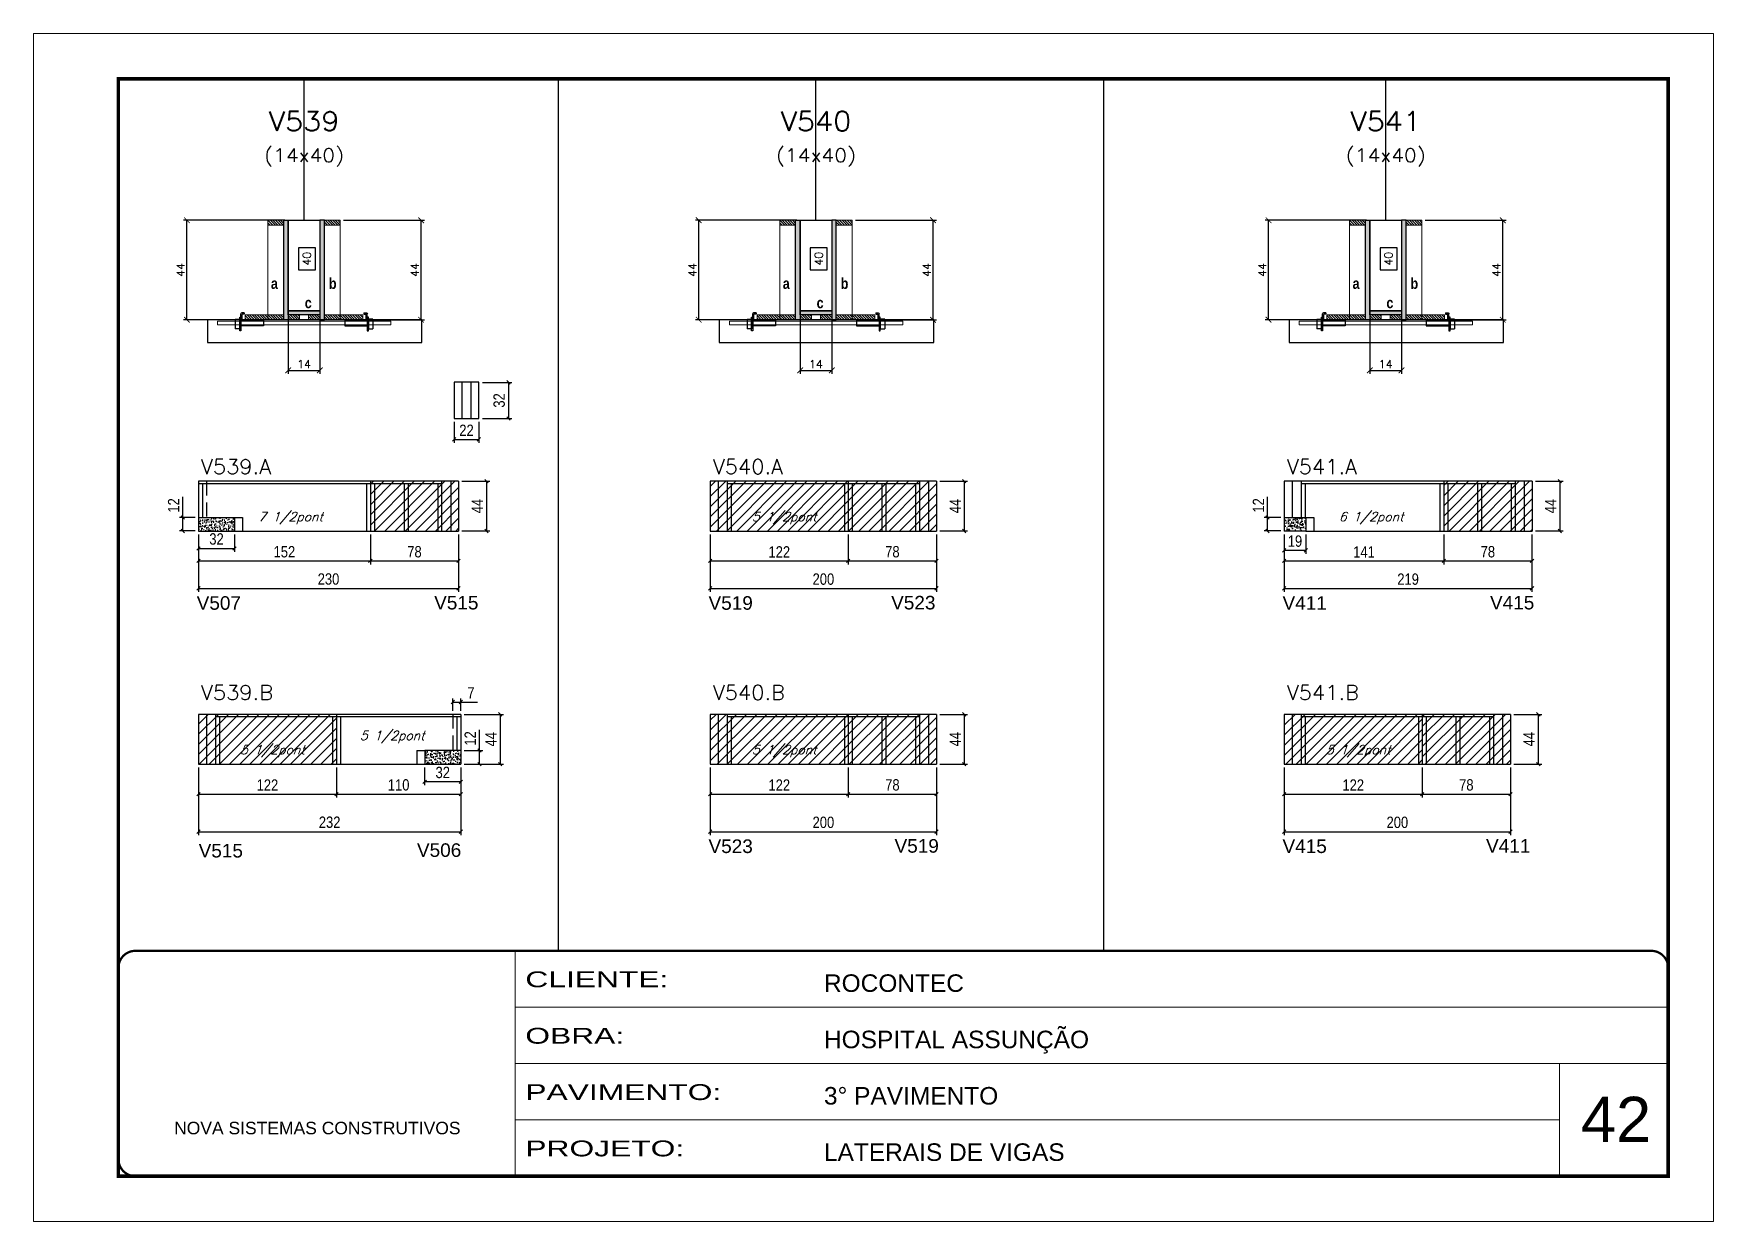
# Model space of a CAD drawing. Extents: x -21493 to -15213, y -12134 to 11887.
# Drawn here: x -19908 to -18423, y -649 to 401 of the extents above; entities that cross this region are included whole.
import ezdxf
from ezdxf.enums import TextEntityAlignment as Align

# ---------------------------------------------------------------- set-up
doc = ezdxf.new("R2010")
doc.units = 0
for name, pattern in [('CONTINUO', [0]), ('DASHED', [0.75, 0.5, -0.25]), ('HIDDEN', [0.375, 0.25, -0.125])]:
    doc.linetypes.add(name, pattern=pattern)
for name, color, linetype in [('5', 5, 'Continuous'), ('barrote', 251, 'Continuous'), ('COTA', 241, 'Continuous'), ('Cota Seção (2x)', 4, 'Continuous'), ('detalhes', 4, 'Continuous'), ('Painéis', 200, 'Continuous'), ('presilha', 1, 'Continuous'), ('Reaproveitamento', 251, 'Continuous'), ('SARR_2.2x7', 40, 'Continuous'), ('SARR_3.5x7', 81, 'Continuous'), ('texto', 7, 'Continuous'), ('Texto de Titulo', 7, 'Continuous'), ('Texto Qtd Sarr', 242, 'Continuous')]:
    doc.layers.add(name, color=color, linetype=linetype)
for name, color, linetype, lineweight in [('CARIMBO', 255, 'Continuous', 9), ('CONCRETO', 251, 'Continuous', 25), ('Folhas', 255, 'Continuous', 9), ('Hachura', 251, 'Continuous', 9), ('Madeira', 126, 'Continuous', 18), ('SARRAFO DE PRESSAO', 251, 'DASHED', 9), ('SCO-___-LAJ', 2, 'Continuous', 0), ('Texto Seção', 7, 'Continuous', 15)]:
    doc.layers.add(name, color=color, linetype=linetype, lineweight=lineweight)
doc.styles.add('ARIAL', font='arial.ttf')
doc.styles.add('COTA TECNICA', font='techl___.ttf', dxfattribs={"height": 10})
doc.styles.add('REGUA-120', font='ROMANS.shx', dxfattribs={"height": 15})
doc.styles.add('Romans', font='romans.shx')
doc.styles.get("Standard").update_dxf_attribs({"font": 'arial.ttf'})
doc.styles.add('TECNICA', font='techb___.ttf', dxfattribs={"height": 10})
doc.styles.add('Tecnologia', font='')
doc.styles.get('Tecnologia').set_extended_font_data('Forgotten Futurist')
doc.dimstyles.new('Cota Seção (2x)', dxfattribs={"dimtxt": 7, "dimasz": 5, "dimexe": 3, "dimexo": 3, "dimgap": 2, "dimtad": 3, "dimdec": 1, "dimlfac": 0.5, "dimzin": 12, "dimdsep": 46, "dimtxsty": 'Romans', "dimblk": 'ARCHTICK', "dimcen": 0, "dimclrd": 4, "dimclre": 4, "dimclrt": 1, "dimadec": 1, "dimazin": 3, "dimtfac": 1, "dimtdec": 1, "dimtmove": 0, "dimatfit": 3, "dimldrblk": 'OBLIQUE', "dimfxl": 1, "dimtolj": 1, "dimtzin": 12, "dimarcsym": 0})
doc.dimstyles.new('Cota Seção interna', dxfattribs={"dimtxt": 7, "dimasz": 6, "dimexe": 0.18, "dimexo": 2, "dimgap": -4, "dimtad": 3, "dimdec": 1, "dimlfac": 0.5, "dimzin": 12, "dimdsep": 46, "dimtxsty": 'Romans', "dimblk": 'ARCHTICK', "dimcen": 0.09, "dimse1": 1, "dimse2": 1, "dimsd1": 1, "dimsd2": 1, "dimclrd": 180, "dimclre": 5, "dimclrt": 1, "dimadec": 0, "dimazin": 3, "dimtfac": 1, "dimtdec": 1, "dimtofl": 0, "dimtmove": 0, "dimatfit": 3, "dimldrblk": 'ARCHTICK', "dimfxl": 1, "dimtolj": 1, "dimtzin": 0, "dimarcsym": 0})
doc.dimstyles.new('PAINEL', dxfattribs={"dimtxt": 10, "dimasz": 3, "dimexe": 3, "dimexo": 3, "dimgap": 3, "dimtad": 1, "dimdec": 1, "dimzin": 12, "dimdsep": 46, "dimtxsty": 'COTA TECNICA', "dimblk1": 'OBLIQUE', "dimblk2": 'OBLIQUE', "dimsah": 1, "dimcen": 0.9, "dimclrd": 4, "dimclre": 4, "dimclrt": 240, "dimadec": 1, "dimazin": 3, "dimtfac": 1, "dimtdec": 1, "dimtmove": 0, "dimatfit": 3, "dimfxl": 1, "dimtolj": 1, "dimtzin": 12, "dimarcsym": 0})
pattern_1 = [(315, (3263.3536, -8081.1607), (1.12253202, 1.12253202), [])]
pattern_2 = [(315, (3273.3536, -8081.1607), (1.12253202, 1.12253202), [])]
pattern_3 = [(315, (4219.5572, -8081.1607), (1.12253202, 1.12253202), [])]
pattern_4 = [(315, (4229.5572, -8081.1607), (1.12253202, 1.12253202), [])]
pattern_5 = [(315, (3715.8362, -8081.1607), (1.12253202, 1.12253202), [])]
pattern_6 = [(315, (3725.8362, -8081.1607), (1.12253202, 1.12253202), [])]
pattern_7 = [(45, (-157059.1976, -28341.4175), (-4.49012806, 4.49012806), [])]
pattern_8 = [(50, (-158644.1976, -26044.2673), (5.46554007, -0.47817257), [0.5715, -6.2865]), (355, (-158644.1976, -26044.2673), (-1.05730264, 5.73170536), [0.4572, -5.02921753]), (100.4514447, (-158643.742, -26044.307), (4.40823741, 5.25353256), [0.48570026, -5.34270734]), (46.1842, (-158644.1976, -26042.743), (8.13237123, -1.26126984), [0.85725, -9.42975]), (96.6355576, (-158643.52, -26042.8484), (7.122124, 7.42278374), [0.7285507, -8.01406824]), (351.184151, (-158644.198, -26042.743), (7.122124, 7.42278374), [0.685799, -7.54379196]), (21, (-158643.4356, -26043.1243), (4.54843174, -3.06795595), [0.5715, -6.2865]), (326, (-158643.4356, -26043.1243), (1.85406085, 5.52563898), [0.4572, -5.0292]), (71.451445, (-158643.0566, -26043.38), (6.40249258, 2.45768307), [0.48570026, -5.34269813]), (37.5, (-158644.1976, -26044.2673), (0.092658098, 2.536651166), [0, -4.96824, 0, -5.1054, 0, -5.04825]), (7.5, (-158644.1976, -26044.2673), (2.004589875, 3.005417245), [0, -2.91084, 0, -4.85394, 0, -1.92405]), (327.5, (-158645.8969, -26044.2673), (4.067717855, -0.17186232), [0, -1.905, 0, -5.9436, 0, -7.8867]), (317.5, (-158646.659, -26044.2673), (4.44387544, 0.76279473), [0, -2.4765, 0, -3.94716, 0, -5.6007])]

msp = doc.modelspace()

# ---------------------------------------------------------------- texts
at = {"layer": '5', "linetype": 'Continuous'}
for s, p in [('V507', (-19764.22, -107.84)), ('V515', (-19554.29, -107.55)), ('V519', (-19311.74, -107.84)), ('V523', (-19150.3, -107.55)), ('V411', (-18804.31, -107.84)), ('V415', (-18620.88, -107.55)), ('V523', (-19311.74, -322.88)), ('V519', (-19147.29, -322.59)), ('V415', (-18804.31, -322.88)), ('V411', (-18624.38, -322.59)), ('V515', (-19762.48, -326.81)), ('V506', (-19569.5, -326.29))]:
    msp.add_text(s, height=12, rotation=0.00004, dxfattribs=at).set_placement(p)
at = {"layer": 'CARIMBO', "style": 'ARIAL'}
msp.add_text('42', height=40, dxfattribs=at).set_placement((-18540.55, -578.37))
at = {"layer": 'detalhes', "style": 'TECNICA'}
for s, p in [('a', (-19698.57, 175.82)), ('b', (-19647.33, 175.81)), ('a', (-19246.09, 175.82)), ('b', (-19194.85, 175.81)), ('a', (-18742.37, 175.82)), ('b', (-18691.13, 175.81)), ('c', (-19668.67, 158.72)), ('c', (-19216.18, 158.72)), ('c', (-18712.46, 158.72))]:
    msp.add_text(s, height=9.6, dxfattribs=at).set_placement(p)
at = {"layer": 'texto', "color": 2, "char_height": 8, "attachment_point": 5, "style": 'Romans'}
for s, insert in [('{\\Q19;\\C256;7 1/2pont}', (-19681.2, -26.82)), ('{\\Q19;\\C256;5 1/2pont}', (-19244.8, -26.82)), ('{\\Q19;\\C256;6 1/2pont}', (-18725.94, -26.82)), ('{\\Q19;\\C256;5 1/2pont}', (-19591.33, -220.31)), ('{\\Q19;\\C256;5 1/2pont}', (-19697.28, -232.89)), ('{\\Q19;\\C256;5 1/2pont}', (-19244.8, -232.89)), ('{\\Q19;\\C256;5 1/2pont}', (-18737.37, -232.89))]:
    msp.add_mtext(s, dxfattribs=dict(at, insert=insert))
at = {"layer": 'Texto Seção', "style": 'REGUA-120', "width": 1.05}
for s, p in [('V539.A', (-19760.45, 12.15)), ('V540.A', (-19307.97, 12.15)), ('V541.A', (-18800.54, 12.15)), ('V539.B', (-19760.45, -187.44)), ('V540.B', (-19307.97, -187.44)), ('V541.B', (-18800.54, -187.44))]:
    msp.add_text(s, height=13, dxfattribs=at).set_placement(p)

# ---------------------------------------------------------------- blocks, each defined once
blk = doc.blocks.new('_Oblique')
at = {"color": 0, "linetype": 'ByBlock', "lineweight": -2}
blk.add_line((-0.5, -0.5), (0.5, 0.5), dxfattribs=at)
blk = doc.blocks.new('*D330')
at = {"layer": 'COTA', "color": 4, "linetype": 'ByBlock', "lineweight": -2, "transparency": 16777216}
for p, q in [((-19762.7, -41.2), (-19762.7, -91.9)), ((-19532.7, -41.2), (-19532.7, -91.9)), ((-19762.7, -88.9), (-19532.7, -88.9))]:
    blk.add_line(p, q, dxfattribs=at)
at = {"layer": 'Defpoints', "color": 0, "linetype": 'ByBlock', "transparency": 16777216}
for p in [(-19762.7, -38.2), (-19532.7, -38.2), (-19532.7, -88.9)]:
    blk.add_point(p, dxfattribs=at)
at = {"layer": 'COTA', "color": 4, "linetype": 'ByBlock', "lineweight": -2, "transparency": 16777216, "xscale": 3, "yscale": 3, "zscale": 3, "rotation": 180}
blk.add_blockref('_Oblique', (-19762.7, -88.9), dxfattribs=at)
at = {"layer": 'COTA', "color": 4, "linetype": 'ByBlock', "lineweight": -2, "transparency": 16777216, "xscale": 3, "yscale": 3, "zscale": 3}
blk.add_blockref('_Oblique', (-19532.7, -88.9), dxfattribs=at)
at = {"layer": 'COTA', "color": 240, "linetype": 'ByBlock', "transparency": 16777216, "insert": (-19647.7, -80.7), "char_height": 10, "attachment_point": 5, "style": 'COTA TECNICA'}
blk.add_mtext('\\A1;230', dxfattribs=at)
blk = doc.blocks.new('_ArchTick')
at = {"color": 0, "linetype": 'ByBlock', "const_width": 0.15}
blk.add_lwpolyline([(-0.5, -0.5), (0.5, 0.5)], dxfattribs=at)
blk = doc.blocks.new('*D331')
at = {"layer": 'COTA', "color": 4, "lineweight": -2, "transparency": 16777216}
for p, q in [((-19686.3, 236.5), (-19775.9, 236.5)), ((-19772.9, 148.5), (-19772.9, 236.5)), ((-19724.3, 148.5), (-19775.9, 148.5))]:
    blk.add_line(p, q, dxfattribs=at)
at = {"layer": 'Defpoints', "color": 0, "transparency": 16777216}
for p in [(-19772.9, 236.5), (-19683.3, 236.5), (-19721.3, 148.5)]:
    blk.add_point(p, dxfattribs=at)
at = {"layer": 'COTA', "color": 4, "lineweight": -2, "transparency": 16777216, "xscale": 5, "yscale": 5, "zscale": 5}
for p, rotation in [((-19772.9, 236.5), 90), ((-19772.9, 148.5), 270)]:
    blk.add_blockref('_ArchTick', p, dxfattribs=dict(at, rotation=rotation))
at = {"layer": 'COTA', "color": 1, "transparency": 16777216, "insert": (-19778.4, 192.5), "char_height": 7, "attachment_point": 5, "rotation": 90, "style": 'Romans'}
blk.add_mtext('\\A1;44', dxfattribs=at)
blk = doc.blocks.new('*D332')
at = {"layer": 'COTA', "color": 4, "lineweight": -2, "transparency": 16777216}
for p, q in [((-19634.3, 236.5), (-19562.8, 236.5)), ((-19565.8, 148.5), (-19565.8, 236.5)), ((-19614.3, 148.5), (-19562.8, 148.5))]:
    blk.add_line(p, q, dxfattribs=at)
at = {"layer": 'Defpoints', "color": 0, "transparency": 16777216}
for p in [(-19637.3, 236.5), (-19565.8, 236.5), (-19617.3, 148.5)]:
    blk.add_point(p, dxfattribs=at)
at = {"layer": 'COTA', "color": 4, "lineweight": -2, "transparency": 16777216, "xscale": 5, "yscale": 5, "zscale": 5}
for p, rotation in [((-19565.8, 236.5), 90), ((-19565.8, 148.5), 270)]:
    blk.add_blockref('_ArchTick', p, dxfattribs=dict(at, rotation=rotation))
at = {"layer": 'COTA', "color": 1, "transparency": 16777216, "insert": (-19571.3, 192.5), "char_height": 7, "attachment_point": 5, "rotation": 90, "style": 'Romans'}
blk.add_mtext('\\A1;44', dxfattribs=at)
blk = doc.blocks.new('*D333')
at = {"layer": 'Cota Seção (2x)', "color": 180, "lineweight": -2, "transparency": 16777216}
for p, q in [((-19659.3, 212.1), (-19674.3, 212.1)), ((-19674.3, 212.1), (-19674.3, 192.8)), ((-19659.3, 192.8), (-19659.3, 212.1)), ((-19674.3, 192.8), (-19659.3, 192.8))]:
    blk.add_line(p, q, dxfattribs=at)
at = {"layer": 'Defpoints', "color": 0, "transparency": 16777216}
for p in [(-19655.3, 236.5), (-19655.3, 236.5), (-19655.3, 156.5)]:
    blk.add_point(p, dxfattribs=at)
at = {"layer": 'Cota Seção (2x)', "color": 1, "transparency": 16777216, "insert": (-19666.8, 202.5), "char_height": 7, "attachment_point": 5, "rotation": 90, "style": 'Romans'}
blk.add_mtext('\\A1;40', dxfattribs=at)
blk = doc.blocks.new('titulo1')
at = {"layer": 'Defpoints', "color": 252, "linetype": 'HIDDEN', "ltscale": 2}
blk.add_line((0, 0), (0, 125), dxfattribs=at)
at = {"layer": 'Defpoints', "style": 'Romans', "oblique": 15}
blk.add_attdef('FOLHA', text='', height=10, dxfattribs=at).set_placement((0, 15.6), align=Align.MIDDLE_CENTER)
at = {"layer": 'Texto Qtd Sarr', "color": 3, "style": 'Romans', "oblique": 15}
for tag, height, p in [('TITULO', 17, (0, 71.4)), ('SEÇÃO', 12, (0, 41.5))]:
    blk.add_attdef(tag, text='', height=height, dxfattribs=at).set_placement(p, align=Align.MIDDLE_CENTER)
blk = doc.blocks.new('PRESILHA METÁLICA 1')
at = {"layer": 'presilha'}
for p, q in [((0, 13), (6, 13)), ((0, 13), (0, 0)), ((6, 0), (0, 0)), ((6, 15.5), (7.5, 15.5)), ((6, -2.5), (6, 15.5)), ((6, 13), (6, 0)), ((7.5, 10.6), (7.5, 19.9)), ((7.5, 15.5), (7.5, -2.5)), ((37.5, 4.1), (7.5, 4.1)), ((12, 21), (8.6, 21)), ((9, 11.6), (9, 18.9)), ((12, 19.5), (9.6, 19.5)), ((37.5, 11), (9.6, 11)), ((12, 21), (12, 19.5)), ((37.5, 11), (37.5, 4.1)), ((7.5, -2.5), (6, -2.5))]:
    blk.add_line(p, q, dxfattribs=at)
for centre, radius, start, end in [((8.6, 19.9), 1.14, 90, 180), ((9.6, 18.9), 0.57, 90, 180), ((9.6, 11.6), 0.57, 180, 270)]:
    blk.add_arc(centre, radius, start, end, dxfattribs=at)
blk = doc.blocks.new('*D334')
at = {"layer": 'COTA', "color": 4, "lineweight": -2, "transparency": 16777216}
for p, q in [((-19683.3, 149.9), (-19683.3, 100.8)), ((-19655.3, 149.9), (-19655.3, 100.8)), ((-19683.3, 103.8), (-19655.3, 103.8))]:
    blk.add_line(p, q, dxfattribs=at)
at = {"layer": 'Defpoints', "color": 0, "transparency": 16777216}
for p in [(-19683.3, 152.9), (-19655.3, 152.9), (-19655.3, 103.8)]:
    blk.add_point(p, dxfattribs=at)
at = {"layer": 'COTA', "color": 4, "lineweight": -2, "transparency": 16777216, "xscale": 5, "yscale": 5, "zscale": 5, "rotation": 180}
blk.add_blockref('_ArchTick', (-19683.3, 103.8), dxfattribs=at)
at = {"layer": 'COTA', "color": 4, "lineweight": -2, "transparency": 16777216, "xscale": 5, "yscale": 5, "zscale": 5}
blk.add_blockref('_ArchTick', (-19655.3, 103.8), dxfattribs=at)
at = {"layer": 'COTA', "color": 1, "transparency": 16777216, "insert": (-19669.3, 109.3), "char_height": 7, "attachment_point": 5, "style": 'Romans'}
blk.add_mtext('\\A1;14', dxfattribs=at)
blk = doc.blocks.new('*D335')
at = {"layer": 'COTA', "color": 4, "lineweight": -2, "transparency": 16777216}
for p, q in [((-18730.1, 236.5), (-18819.7, 236.5)), ((-18816.7, 148.5), (-18816.7, 236.5)), ((-18768.1, 148.5), (-18819.7, 148.5))]:
    blk.add_line(p, q, dxfattribs=at)
at = {"layer": 'Defpoints', "color": 0, "transparency": 16777216}
for p in [(-18816.7, 236.5), (-18727.1, 236.5), (-18765.1, 148.5)]:
    blk.add_point(p, dxfattribs=at)
at = {"layer": 'COTA', "color": 4, "lineweight": -2, "transparency": 16777216, "xscale": 5, "yscale": 5, "zscale": 5}
for p, rotation in [((-18816.7, 236.5), 90), ((-18816.7, 148.5), 270)]:
    blk.add_blockref('_ArchTick', p, dxfattribs=dict(at, rotation=rotation))
at = {"layer": 'COTA', "color": 1, "transparency": 16777216, "insert": (-18822.2, 192.5), "char_height": 7, "attachment_point": 5, "rotation": 90, "style": 'Romans'}
blk.add_mtext('\\A1;44', dxfattribs=at)
blk = doc.blocks.new('*D336')
at = {"layer": 'COTA', "color": 4, "lineweight": -2, "transparency": 16777216}
for p, q in [((-18678.1, 236.5), (-18606.6, 236.5)), ((-18609.6, 148.5), (-18609.6, 236.5)), ((-18658.1, 148.5), (-18606.6, 148.5))]:
    blk.add_line(p, q, dxfattribs=at)
at = {"layer": 'Defpoints', "color": 0, "transparency": 16777216}
for p in [(-18681.1, 236.5), (-18609.6, 236.5), (-18661.1, 148.5)]:
    blk.add_point(p, dxfattribs=at)
at = {"layer": 'COTA', "color": 4, "lineweight": -2, "transparency": 16777216, "xscale": 5, "yscale": 5, "zscale": 5}
for p, rotation in [((-18609.6, 236.5), 90), ((-18609.6, 148.5), 270)]:
    blk.add_blockref('_ArchTick', p, dxfattribs=dict(at, rotation=rotation))
at = {"layer": 'COTA', "color": 1, "transparency": 16777216, "insert": (-18615.1, 192.5), "char_height": 7, "attachment_point": 5, "rotation": 90, "style": 'Romans'}
blk.add_mtext('\\A1;44', dxfattribs=at)
blk = doc.blocks.new('*D337')
at = {"layer": 'Cota Seção (2x)', "color": 180, "lineweight": -2, "transparency": 16777216}
for p, q in [((-18703.1, 212.1), (-18718.1, 212.1)), ((-18718.1, 212.1), (-18718.1, 192.8)), ((-18703.1, 192.8), (-18703.1, 212.1)), ((-18718.1, 192.8), (-18703.1, 192.8))]:
    blk.add_line(p, q, dxfattribs=at)
at = {"layer": 'Defpoints', "color": 0, "transparency": 16777216}
for p in [(-18699.1, 236.5), (-18699.1, 236.5), (-18699.1, 156.5)]:
    blk.add_point(p, dxfattribs=at)
at = {"layer": 'Cota Seção (2x)', "color": 1, "transparency": 16777216, "insert": (-18710.6, 202.5), "char_height": 7, "attachment_point": 5, "rotation": 90, "style": 'Romans'}
blk.add_mtext('\\A1;40', dxfattribs=at)
blk = doc.blocks.new('*D338')
at = {"layer": 'COTA', "color": 4, "lineweight": -2, "transparency": 16777216}
for p, q in [((-18727.1, 149.9), (-18727.1, 100.8)), ((-18699.1, 149.9), (-18699.1, 100.8)), ((-18727.1, 103.8), (-18699.1, 103.8))]:
    blk.add_line(p, q, dxfattribs=at)
at = {"layer": 'Defpoints', "color": 0, "transparency": 16777216}
for p in [(-18727.1, 152.9), (-18699.1, 152.9), (-18699.1, 103.8)]:
    blk.add_point(p, dxfattribs=at)
at = {"layer": 'COTA', "color": 4, "lineweight": -2, "transparency": 16777216, "xscale": 5, "yscale": 5, "zscale": 5, "rotation": 180}
blk.add_blockref('_ArchTick', (-18727.1, 103.8), dxfattribs=at)
at = {"layer": 'COTA', "color": 4, "lineweight": -2, "transparency": 16777216, "xscale": 5, "yscale": 5, "zscale": 5}
blk.add_blockref('_ArchTick', (-18699.1, 103.8), dxfattribs=at)
at = {"layer": 'COTA', "color": 1, "transparency": 16777216, "insert": (-18713.1, 109.3), "char_height": 7, "attachment_point": 5, "style": 'Romans'}
blk.add_mtext('\\A1;14', dxfattribs=at)
blk = doc.blocks.new('*D339')
at = {"layer": 'COTA', "color": 4, "linetype": 'ByBlock', "lineweight": -2, "transparency": 16777216}
for p, q in [((-19529.7, 5.8), (-19505.1, 5.8)), ((-19508.1, 5.8), (-19508.1, -38.2)), ((-19529.7, -38.2), (-19505.1, -38.2))]:
    blk.add_line(p, q, dxfattribs=at)
at = {"layer": 'Defpoints', "color": 0, "linetype": 'ByBlock', "transparency": 16777216}
for p in [(-19532.7, 5.8), (-19532.7, -38.2), (-19508.1, -38.2)]:
    blk.add_point(p, dxfattribs=at)
at = {"layer": 'COTA', "color": 4, "linetype": 'ByBlock', "lineweight": -2, "transparency": 16777216, "xscale": 3, "yscale": 3, "zscale": 3}
for p, rotation in [((-19508.1, 5.8), 90), ((-19508.1, -38.2), 270)]:
    blk.add_blockref('_Oblique', p, dxfattribs=dict(at, rotation=rotation))
at = {"layer": 'COTA', "color": 240, "linetype": 'ByBlock', "transparency": 16777216, "insert": (-19516.2, -16.2), "char_height": 10, "attachment_point": 5, "rotation": 90, "style": 'COTA TECNICA'}
blk.add_mtext('\\A1;44', dxfattribs=at)
blk = doc.blocks.new('*D340')
at = {"layer": 'COTA', "color": 4, "linetype": 'ByBlock', "lineweight": -2, "transparency": 16777216}
for p, q in [((-19762.7, -247.3), (-19762.7, -307)), ((-19530.7, -247.3), (-19530.7, -307)), ((-19762.7, -304), (-19530.7, -304))]:
    blk.add_line(p, q, dxfattribs=at)
at = {"layer": 'Defpoints', "color": 0, "linetype": 'ByBlock', "transparency": 16777216}
for p in [(-19762.7, -244.3), (-19530.7, -244.3), (-19530.7, -304)]:
    blk.add_point(p, dxfattribs=at)
at = {"layer": 'COTA', "color": 4, "linetype": 'ByBlock', "lineweight": -2, "transparency": 16777216, "xscale": 3, "yscale": 3, "zscale": 3, "rotation": 180}
blk.add_blockref('_Oblique', (-19762.7, -304), dxfattribs=at)
at = {"layer": 'COTA', "color": 4, "linetype": 'ByBlock', "lineweight": -2, "transparency": 16777216, "xscale": 3, "yscale": 3, "zscale": 3}
blk.add_blockref('_Oblique', (-19530.7, -304), dxfattribs=at)
at = {"layer": 'COTA', "color": 240, "linetype": 'ByBlock', "transparency": 16777216, "insert": (-19646.7, -295.7), "char_height": 10, "attachment_point": 5, "style": 'COTA TECNICA'}
blk.add_mtext('\\A1;232', dxfattribs=at)
blk = doc.blocks.new('*D341')
at = {"layer": 'COTA', "color": 4, "linetype": 'ByBlock', "lineweight": -2, "transparency": 16777216}
for p, q in [((-19527.7, -200.3), (-19493, -200.3)), ((-19496, -200.3), (-19496, -244.3)), ((-19527.7, -244.3), (-19493, -244.3))]:
    blk.add_line(p, q, dxfattribs=at)
at = {"layer": 'Defpoints', "color": 0, "linetype": 'ByBlock', "transparency": 16777216}
for p in [(-19530.7, -200.3), (-19530.7, -244.3), (-19496, -244.3)]:
    blk.add_point(p, dxfattribs=at)
at = {"layer": 'COTA', "color": 4, "linetype": 'ByBlock', "lineweight": -2, "transparency": 16777216, "xscale": 3, "yscale": 3, "zscale": 3}
for p, rotation in [((-19496, -200.3), 90), ((-19496, -244.3), 270)]:
    blk.add_blockref('_Oblique', p, dxfattribs=dict(at, rotation=rotation))
at = {"layer": 'COTA', "color": 240, "linetype": 'ByBlock', "transparency": 16777216, "insert": (-19504.1, -222.3), "char_height": 10, "attachment_point": 5, "rotation": 90, "style": 'COTA TECNICA'}
blk.add_mtext('\\A1;44', dxfattribs=at)
blk = doc.blocks.new('*D342')
at = {"layer": 'COTA', "color": 4, "linetype": 'ByBlock', "lineweight": -2, "transparency": 16777216}
for p, q in [((-18802.8, -41.2), (-18802.8, -91.9)), ((-18583.8, -41.2), (-18583.8, -91.9)), ((-18802.8, -88.9), (-18583.8, -88.9))]:
    blk.add_line(p, q, dxfattribs=at)
at = {"layer": 'Defpoints', "color": 0, "linetype": 'ByBlock', "transparency": 16777216}
for p in [(-18802.8, -38.2), (-18583.8, -38.2), (-18583.8, -88.9)]:
    blk.add_point(p, dxfattribs=at)
at = {"layer": 'COTA', "color": 4, "linetype": 'ByBlock', "lineweight": -2, "transparency": 16777216, "xscale": 3, "yscale": 3, "zscale": 3, "rotation": 180}
blk.add_blockref('_Oblique', (-18802.8, -88.9), dxfattribs=at)
at = {"layer": 'COTA', "color": 4, "linetype": 'ByBlock', "lineweight": -2, "transparency": 16777216, "xscale": 3, "yscale": 3, "zscale": 3}
blk.add_blockref('_Oblique', (-18583.8, -88.9), dxfattribs=at)
at = {"layer": 'COTA', "color": 240, "linetype": 'ByBlock', "transparency": 16777216, "insert": (-18693.3, -80.8), "char_height": 10, "attachment_point": 5, "style": 'COTA TECNICA'}
blk.add_mtext('\\A1;219', dxfattribs=at)
blk = doc.blocks.new('*D343')
at = {"layer": 'COTA', "color": 4, "linetype": 'ByBlock', "lineweight": -2, "transparency": 16777216}
for p, q in [((-18580.8, 5.8), (-18556.2, 5.8)), ((-18559.2, 5.8), (-18559.2, -38.2)), ((-18580.8, -38.2), (-18556.2, -38.2))]:
    blk.add_line(p, q, dxfattribs=at)
at = {"layer": 'Defpoints', "color": 0, "linetype": 'ByBlock', "transparency": 16777216}
for p in [(-18583.8, 5.8), (-18583.8, -38.2), (-18559.2, -38.2)]:
    blk.add_point(p, dxfattribs=at)
at = {"layer": 'COTA', "color": 4, "linetype": 'ByBlock', "lineweight": -2, "transparency": 16777216, "xscale": 3, "yscale": 3, "zscale": 3}
for p, rotation in [((-18559.2, 5.8), 90), ((-18559.2, -38.2), 270)]:
    blk.add_blockref('_Oblique', p, dxfattribs=dict(at, rotation=rotation))
at = {"layer": 'COTA', "color": 240, "linetype": 'ByBlock', "transparency": 16777216, "insert": (-18567.3, -16.2), "char_height": 10, "attachment_point": 5, "rotation": 90, "style": 'COTA TECNICA'}
blk.add_mtext('\\A1;44', dxfattribs=at)
blk = doc.blocks.new('*D344')
at = {"layer": 'COTA', "color": 4, "linetype": 'ByBlock', "lineweight": -2, "transparency": 16777216}
for p, q in [((-18802.8, -247.3), (-18802.8, -307)), ((-18602.8, -247.3), (-18602.8, -307)), ((-18802.8, -304), (-18602.8, -304))]:
    blk.add_line(p, q, dxfattribs=at)
at = {"layer": 'Defpoints', "color": 0, "linetype": 'ByBlock', "transparency": 16777216}
for p in [(-18802.8, -244.3), (-18602.8, -244.3), (-18602.8, -304)]:
    blk.add_point(p, dxfattribs=at)
at = {"layer": 'COTA', "color": 4, "linetype": 'ByBlock', "lineweight": -2, "transparency": 16777216, "xscale": 3, "yscale": 3, "zscale": 3, "rotation": 180}
blk.add_blockref('_Oblique', (-18802.8, -304), dxfattribs=at)
at = {"layer": 'COTA', "color": 4, "linetype": 'ByBlock', "lineweight": -2, "transparency": 16777216, "xscale": 3, "yscale": 3, "zscale": 3}
blk.add_blockref('_Oblique', (-18602.8, -304), dxfattribs=at)
at = {"layer": 'COTA', "color": 240, "linetype": 'ByBlock', "transparency": 16777216, "insert": (-18702.8, -295.8), "char_height": 10, "attachment_point": 5, "style": 'COTA TECNICA'}
blk.add_mtext('\\A1;200', dxfattribs=at)
blk = doc.blocks.new('*D345')
at = {"layer": 'COTA', "color": 4, "linetype": 'ByBlock', "lineweight": -2, "transparency": 16777216}
for p, q in [((-18599.8, -200.3), (-18575.2, -200.3)), ((-18578.2, -200.3), (-18578.2, -244.3)), ((-18599.8, -244.3), (-18575.2, -244.3))]:
    blk.add_line(p, q, dxfattribs=at)
at = {"layer": 'Defpoints', "color": 0, "linetype": 'ByBlock', "transparency": 16777216}
for p in [(-18602.8, -200.3), (-18602.8, -244.3), (-18578.2, -244.3)]:
    blk.add_point(p, dxfattribs=at)
at = {"layer": 'COTA', "color": 4, "linetype": 'ByBlock', "lineweight": -2, "transparency": 16777216, "xscale": 3, "yscale": 3, "zscale": 3}
for p, rotation in [((-18578.2, -200.3), 90), ((-18578.2, -244.3), 270)]:
    blk.add_blockref('_Oblique', p, dxfattribs=dict(at, rotation=rotation))
at = {"layer": 'COTA', "color": 240, "linetype": 'ByBlock', "transparency": 16777216, "insert": (-18586.3, -222.3), "char_height": 10, "attachment_point": 5, "rotation": 90, "style": 'COTA TECNICA'}
blk.add_mtext('\\A1;44', dxfattribs=at)
blk = doc.blocks.new('*D346')
at = {"layer": 'COTA', "color": 4, "linetype": 'ByBlock', "lineweight": -2, "transparency": 16777216}
for p, q in [((-19310.2, -41.2), (-19310.2, -91.9)), ((-19110.2, -41.2), (-19110.2, -91.9)), ((-19310.2, -88.9), (-19110.2, -88.9))]:
    blk.add_line(p, q, dxfattribs=at)
at = {"layer": 'Defpoints', "color": 0, "linetype": 'ByBlock', "transparency": 16777216}
for p in [(-19310.2, -38.2), (-19110.2, -38.2), (-19110.2, -88.9)]:
    blk.add_point(p, dxfattribs=at)
at = {"layer": 'COTA', "color": 4, "linetype": 'ByBlock', "lineweight": -2, "transparency": 16777216, "xscale": 3, "yscale": 3, "zscale": 3, "rotation": 180}
blk.add_blockref('_Oblique', (-19310.2, -88.9), dxfattribs=at)
at = {"layer": 'COTA', "color": 4, "linetype": 'ByBlock', "lineweight": -2, "transparency": 16777216, "xscale": 3, "yscale": 3, "zscale": 3}
blk.add_blockref('_Oblique', (-19110.2, -88.9), dxfattribs=at)
at = {"layer": 'COTA', "color": 240, "linetype": 'ByBlock', "transparency": 16777216, "insert": (-19210.2, -80.8), "char_height": 10, "attachment_point": 5, "style": 'COTA TECNICA'}
blk.add_mtext('\\A1;200', dxfattribs=at)
blk = doc.blocks.new('*D347')
at = {"layer": 'COTA', "color": 4, "lineweight": -2, "transparency": 16777216}
for p, q in [((-19233.8, 236.5), (-19323.4, 236.5)), ((-19320.4, 148.5), (-19320.4, 236.5)), ((-19271.8, 148.5), (-19323.4, 148.5))]:
    blk.add_line(p, q, dxfattribs=at)
at = {"layer": 'Defpoints', "color": 0, "transparency": 16777216}
for p in [(-19320.4, 236.5), (-19230.8, 236.5), (-19268.8, 148.5)]:
    blk.add_point(p, dxfattribs=at)
at = {"layer": 'COTA', "color": 4, "lineweight": -2, "transparency": 16777216, "xscale": 5, "yscale": 5, "zscale": 5}
for p, rotation in [((-19320.4, 236.5), 90), ((-19320.4, 148.5), 270)]:
    blk.add_blockref('_ArchTick', p, dxfattribs=dict(at, rotation=rotation))
at = {"layer": 'COTA', "color": 1, "transparency": 16777216, "insert": (-19325.9, 192.5), "char_height": 7, "attachment_point": 5, "rotation": 90, "style": 'Romans'}
blk.add_mtext('\\A1;44', dxfattribs=at)
blk = doc.blocks.new('*D312')
at = {"layer": 'COTA', "color": 4, "lineweight": -2, "transparency": 16777216}
for p, q in [((-19181.8, 236.5), (-19110.3, 236.5)), ((-19113.3, 148.5), (-19113.3, 236.5)), ((-19161.8, 148.5), (-19110.3, 148.5))]:
    blk.add_line(p, q, dxfattribs=at)
at = {"layer": 'Defpoints', "color": 0, "transparency": 16777216}
for p in [(-19184.8, 236.5), (-19113.3, 236.5), (-19164.8, 148.5)]:
    blk.add_point(p, dxfattribs=at)
at = {"layer": 'COTA', "color": 4, "lineweight": -2, "transparency": 16777216, "xscale": 5, "yscale": 5, "zscale": 5}
for p, rotation in [((-19113.3, 236.5), 90), ((-19113.3, 148.5), 270)]:
    blk.add_blockref('_ArchTick', p, dxfattribs=dict(at, rotation=rotation))
at = {"layer": 'COTA', "color": 1, "transparency": 16777216, "insert": (-19118.8, 192.5), "char_height": 7, "attachment_point": 5, "rotation": 90, "style": 'Romans'}
blk.add_mtext('\\A1;44', dxfattribs=at)
blk = doc.blocks.new('*D313')
at = {"layer": 'Cota Seção (2x)', "color": 180, "lineweight": -2, "transparency": 16777216}
for p, q in [((-19206.8, 212.1), (-19221.8, 212.1)), ((-19221.8, 212.1), (-19221.8, 192.8)), ((-19206.8, 192.8), (-19206.8, 212.1)), ((-19221.8, 192.8), (-19206.8, 192.8))]:
    blk.add_line(p, q, dxfattribs=at)
at = {"layer": 'Defpoints', "color": 0, "transparency": 16777216}
for p in [(-19202.8, 236.5), (-19202.8, 236.5), (-19202.8, 156.5)]:
    blk.add_point(p, dxfattribs=at)
at = {"layer": 'Cota Seção (2x)', "color": 1, "transparency": 16777216, "insert": (-19214.3, 202.5), "char_height": 7, "attachment_point": 5, "rotation": 90, "style": 'Romans'}
blk.add_mtext('\\A1;40', dxfattribs=at)
blk = doc.blocks.new('*D314')
at = {"layer": 'COTA', "color": 4, "lineweight": -2, "transparency": 16777216}
for p, q in [((-19230.8, 149.9), (-19230.8, 100.8)), ((-19202.8, 149.9), (-19202.8, 100.8)), ((-19230.8, 103.8), (-19202.8, 103.8))]:
    blk.add_line(p, q, dxfattribs=at)
at = {"layer": 'Defpoints', "color": 0, "transparency": 16777216}
for p in [(-19230.8, 152.9), (-19202.8, 152.9), (-19202.8, 103.8)]:
    blk.add_point(p, dxfattribs=at)
at = {"layer": 'COTA', "color": 4, "lineweight": -2, "transparency": 16777216, "xscale": 5, "yscale": 5, "zscale": 5, "rotation": 180}
blk.add_blockref('_ArchTick', (-19230.8, 103.8), dxfattribs=at)
at = {"layer": 'COTA', "color": 4, "lineweight": -2, "transparency": 16777216, "xscale": 5, "yscale": 5, "zscale": 5}
blk.add_blockref('_ArchTick', (-19202.8, 103.8), dxfattribs=at)
at = {"layer": 'COTA', "color": 1, "transparency": 16777216, "insert": (-19216.8, 109.3), "char_height": 7, "attachment_point": 5, "style": 'Romans'}
blk.add_mtext('\\A1;14', dxfattribs=at)
blk = doc.blocks.new('*D315')
at = {"layer": 'COTA', "color": 4, "linetype": 'ByBlock', "lineweight": -2, "transparency": 16777216}
for p, q in [((-19107.2, 5.8), (-19082.7, 5.8)), ((-19085.7, 5.8), (-19085.7, -38.2)), ((-19107.2, -38.2), (-19082.7, -38.2))]:
    blk.add_line(p, q, dxfattribs=at)
at = {"layer": 'Defpoints', "color": 0, "linetype": 'ByBlock', "transparency": 16777216}
for p in [(-19110.2, 5.8), (-19110.2, -38.2), (-19085.7, -38.2)]:
    blk.add_point(p, dxfattribs=at)
at = {"layer": 'COTA', "color": 4, "linetype": 'ByBlock', "lineweight": -2, "transparency": 16777216, "xscale": 3, "yscale": 3, "zscale": 3}
for p, rotation in [((-19085.7, 5.8), 90), ((-19085.7, -38.2), 270)]:
    blk.add_blockref('_Oblique', p, dxfattribs=dict(at, rotation=rotation))
at = {"layer": 'COTA', "color": 240, "linetype": 'ByBlock', "transparency": 16777216, "insert": (-19093.7, -16.2), "char_height": 10, "attachment_point": 5, "rotation": 90, "style": 'COTA TECNICA'}
blk.add_mtext('\\A1;44', dxfattribs=at)
blk = doc.blocks.new('*D316')
at = {"layer": 'COTA', "color": 4, "linetype": 'ByBlock', "lineweight": -2, "transparency": 16777216}
for p, q in [((-19310.2, -247.3), (-19310.2, -307)), ((-19110.2, -247.3), (-19110.2, -307)), ((-19310.2, -304), (-19110.2, -304))]:
    blk.add_line(p, q, dxfattribs=at)
at = {"layer": 'Defpoints', "color": 0, "linetype": 'ByBlock', "transparency": 16777216}
for p in [(-19310.2, -244.3), (-19110.2, -244.3), (-19110.2, -304)]:
    blk.add_point(p, dxfattribs=at)
at = {"layer": 'COTA', "color": 4, "linetype": 'ByBlock', "lineweight": -2, "transparency": 16777216, "xscale": 3, "yscale": 3, "zscale": 3, "rotation": 180}
blk.add_blockref('_Oblique', (-19310.2, -304), dxfattribs=at)
at = {"layer": 'COTA', "color": 4, "linetype": 'ByBlock', "lineweight": -2, "transparency": 16777216, "xscale": 3, "yscale": 3, "zscale": 3}
blk.add_blockref('_Oblique', (-19110.2, -304), dxfattribs=at)
at = {"layer": 'COTA', "color": 240, "linetype": 'ByBlock', "transparency": 16777216, "insert": (-19210.2, -295.8), "char_height": 10, "attachment_point": 5, "style": 'COTA TECNICA'}
blk.add_mtext('\\A1;200', dxfattribs=at)
blk = doc.blocks.new('*D317')
at = {"layer": 'COTA', "color": 4, "linetype": 'ByBlock', "lineweight": -2, "transparency": 16777216}
for p, q in [((-19107.2, -200.3), (-19082.7, -200.3)), ((-19085.7, -200.3), (-19085.7, -244.3)), ((-19107.2, -244.3), (-19082.7, -244.3))]:
    blk.add_line(p, q, dxfattribs=at)
at = {"layer": 'Defpoints', "color": 0, "linetype": 'ByBlock', "transparency": 16777216}
for p in [(-19110.2, -200.3), (-19110.2, -244.3), (-19085.7, -244.3)]:
    blk.add_point(p, dxfattribs=at)
at = {"layer": 'COTA', "color": 4, "linetype": 'ByBlock', "lineweight": -2, "transparency": 16777216, "xscale": 3, "yscale": 3, "zscale": 3}
for p, rotation in [((-19085.7, -200.3), 90), ((-19085.7, -244.3), 270)]:
    blk.add_blockref('_Oblique', p, dxfattribs=dict(at, rotation=rotation))
at = {"layer": 'COTA', "color": 240, "linetype": 'ByBlock', "transparency": 16777216, "insert": (-19093.7, -222.3), "char_height": 10, "attachment_point": 5, "rotation": 90, "style": 'COTA TECNICA'}
blk.add_mtext('\\A1;44', dxfattribs=at)
blk = doc.blocks.new('*D318')
at = {"layer": 'COTA', "color": 4, "linetype": 'ByBlock', "lineweight": -2, "transparency": 16777216}
for p, q in [((-19762.7, -41.2), (-19762.7, -67.7)), ((-19610.7, -41.2), (-19610.7, -67.7)), ((-19762.7, -64.7), (-19610.7, -64.7))]:
    blk.add_line(p, q, dxfattribs=at)
at = {"layer": 'Defpoints', "color": 0, "linetype": 'ByBlock', "transparency": 16777216}
for p in [(-19762.7, -38.2), (-19610.7, -38.2), (-19610.7, -64.7)]:
    blk.add_point(p, dxfattribs=at)
at = {"layer": 'COTA', "color": 4, "linetype": 'ByBlock', "lineweight": -2, "transparency": 16777216, "xscale": 3, "yscale": 3, "zscale": 3, "rotation": 180}
blk.add_blockref('_Oblique', (-19762.7, -64.7), dxfattribs=at)
at = {"layer": 'COTA', "color": 4, "linetype": 'ByBlock', "lineweight": -2, "transparency": 16777216, "xscale": 3, "yscale": 3, "zscale": 3}
blk.add_blockref('_Oblique', (-19610.7, -64.7), dxfattribs=at)
at = {"layer": 'COTA', "color": 240, "linetype": 'ByBlock', "transparency": 16777216, "insert": (-19686.7, -56.6), "char_height": 10, "attachment_point": 5, "style": 'COTA TECNICA'}
blk.add_mtext('\\A1;152', dxfattribs=at)
blk = doc.blocks.new('*D319')
at = {"layer": 'COTA', "color": 4, "linetype": 'ByBlock', "lineweight": -2, "transparency": 16777216}
for p, q in [((-19610.7, -41.2), (-19610.7, -67.7)), ((-19532.7, -41.2), (-19532.7, -67.7)), ((-19610.7, -64.7), (-19532.7, -64.7))]:
    blk.add_line(p, q, dxfattribs=at)
at = {"layer": 'Defpoints', "color": 0, "linetype": 'ByBlock', "transparency": 16777216}
for p in [(-19610.7, -38.2), (-19532.7, -38.2), (-19532.7, -64.7)]:
    blk.add_point(p, dxfattribs=at)
at = {"layer": 'COTA', "color": 4, "linetype": 'ByBlock', "lineweight": -2, "transparency": 16777216, "xscale": 3, "yscale": 3, "zscale": 3, "rotation": 180}
blk.add_blockref('_Oblique', (-19610.7, -64.7), dxfattribs=at)
at = {"layer": 'COTA', "color": 4, "linetype": 'ByBlock', "lineweight": -2, "transparency": 16777216, "xscale": 3, "yscale": 3, "zscale": 3}
blk.add_blockref('_Oblique', (-19532.7, -64.7), dxfattribs=at)
at = {"layer": 'COTA', "color": 240, "linetype": 'ByBlock', "transparency": 16777216, "insert": (-19571.7, -56.6), "char_height": 10, "attachment_point": 5, "style": 'COTA TECNICA'}
blk.add_mtext('\\A1;78', dxfattribs=at)
blk = doc.blocks.new('*D320')
at = {"layer": 'COTA', "color": 4, "linetype": 'ByBlock', "lineweight": -2, "transparency": 16777216}
for p, q in [((-19762.7, -247.3), (-19762.7, -273.8)), ((-19640.7, -247.3), (-19640.7, -273.8)), ((-19762.7, -270.8), (-19640.7, -270.8))]:
    blk.add_line(p, q, dxfattribs=at)
at = {"layer": 'Defpoints', "color": 0, "linetype": 'ByBlock', "transparency": 16777216}
for p in [(-19762.7, -244.3), (-19640.7, -244.3), (-19640.7, -270.8)]:
    blk.add_point(p, dxfattribs=at)
at = {"layer": 'COTA', "color": 4, "linetype": 'ByBlock', "lineweight": -2, "transparency": 16777216, "xscale": 3, "yscale": 3, "zscale": 3, "rotation": 180}
blk.add_blockref('_Oblique', (-19762.7, -270.8), dxfattribs=at)
at = {"layer": 'COTA', "color": 4, "linetype": 'ByBlock', "lineweight": -2, "transparency": 16777216, "xscale": 3, "yscale": 3, "zscale": 3}
blk.add_blockref('_Oblique', (-19640.7, -270.8), dxfattribs=at)
at = {"layer": 'COTA', "color": 240, "linetype": 'ByBlock', "transparency": 16777216, "insert": (-19701.7, -262.8), "char_height": 10, "attachment_point": 5, "style": 'COTA TECNICA'}
blk.add_mtext('\\A1;122', dxfattribs=at)
blk = doc.blocks.new('*D321')
at = {"layer": 'COTA', "color": 4, "linetype": 'ByBlock', "lineweight": -2, "transparency": 16777216}
for p, q in [((-19640.7, -247.3), (-19640.7, -273.8)), ((-19530.7, -247.3), (-19530.7, -273.8)), ((-19640.7, -270.8), (-19530.7, -270.8))]:
    blk.add_line(p, q, dxfattribs=at)
at = {"layer": 'Defpoints', "color": 0, "linetype": 'ByBlock', "transparency": 16777216}
for p in [(-19640.7, -244.3), (-19530.7, -244.3), (-19530.7, -270.8)]:
    blk.add_point(p, dxfattribs=at)
at = {"layer": 'COTA', "color": 4, "linetype": 'ByBlock', "lineweight": -2, "transparency": 16777216, "xscale": 3, "yscale": 3, "zscale": 3, "rotation": 180}
blk.add_blockref('_Oblique', (-19640.7, -270.8), dxfattribs=at)
at = {"layer": 'COTA', "color": 4, "linetype": 'ByBlock', "lineweight": -2, "transparency": 16777216, "xscale": 3, "yscale": 3, "zscale": 3}
blk.add_blockref('_Oblique', (-19530.7, -270.8), dxfattribs=at)
at = {"layer": 'COTA', "color": 240, "linetype": 'ByBlock', "transparency": 16777216, "insert": (-19585.7, -262.7), "char_height": 10, "attachment_point": 5, "style": 'COTA TECNICA'}
blk.add_mtext('\\A1;110', dxfattribs=at)
blk = doc.blocks.new('*D322')
at = {"layer": 'COTA', "color": 4, "linetype": 'ByBlock', "lineweight": -2, "transparency": 16777216}
for p, q in [((-19310.2, -41.2), (-19310.2, -67.7)), ((-19188.2, -41.2), (-19188.2, -67.7)), ((-19310.2, -64.7), (-19188.2, -64.7))]:
    blk.add_line(p, q, dxfattribs=at)
at = {"layer": 'Defpoints', "color": 0, "linetype": 'ByBlock', "transparency": 16777216}
for p in [(-19310.2, -38.2), (-19188.2, -38.2), (-19188.2, -64.7)]:
    blk.add_point(p, dxfattribs=at)
at = {"layer": 'COTA', "color": 4, "linetype": 'ByBlock', "lineweight": -2, "transparency": 16777216, "xscale": 3, "yscale": 3, "zscale": 3, "rotation": 180}
blk.add_blockref('_Oblique', (-19310.2, -64.7), dxfattribs=at)
at = {"layer": 'COTA', "color": 4, "linetype": 'ByBlock', "lineweight": -2, "transparency": 16777216, "xscale": 3, "yscale": 3, "zscale": 3}
blk.add_blockref('_Oblique', (-19188.2, -64.7), dxfattribs=at)
at = {"layer": 'COTA', "color": 240, "linetype": 'ByBlock', "transparency": 16777216, "insert": (-19249.2, -56.7), "char_height": 10, "attachment_point": 5, "style": 'COTA TECNICA'}
blk.add_mtext('\\A1;122', dxfattribs=at)
blk = doc.blocks.new('*D323')
at = {"layer": 'COTA', "color": 4, "linetype": 'ByBlock', "lineweight": -2, "transparency": 16777216}
for p, q in [((-19188.2, -41.2), (-19188.2, -67.7)), ((-19110.2, -41.2), (-19110.2, -67.7)), ((-19188.2, -64.7), (-19110.2, -64.7))]:
    blk.add_line(p, q, dxfattribs=at)
at = {"layer": 'Defpoints', "color": 0, "linetype": 'ByBlock', "transparency": 16777216}
for p in [(-19188.2, -38.2), (-19110.2, -38.2), (-19110.2, -64.7)]:
    blk.add_point(p, dxfattribs=at)
at = {"layer": 'COTA', "color": 4, "linetype": 'ByBlock', "lineweight": -2, "transparency": 16777216, "xscale": 3, "yscale": 3, "zscale": 3, "rotation": 180}
blk.add_blockref('_Oblique', (-19188.2, -64.7), dxfattribs=at)
at = {"layer": 'COTA', "color": 4, "linetype": 'ByBlock', "lineweight": -2, "transparency": 16777216, "xscale": 3, "yscale": 3, "zscale": 3}
blk.add_blockref('_Oblique', (-19110.2, -64.7), dxfattribs=at)
at = {"layer": 'COTA', "color": 240, "linetype": 'ByBlock', "transparency": 16777216, "insert": (-19149.2, -56.6), "char_height": 10, "attachment_point": 5, "style": 'COTA TECNICA'}
blk.add_mtext('\\A1;78', dxfattribs=at)
blk = doc.blocks.new('*D324')
at = {"layer": 'COTA', "color": 4, "linetype": 'ByBlock', "lineweight": -2, "transparency": 16777216}
for p, q in [((-19310.2, -247.3), (-19310.2, -273.8)), ((-19188.2, -247.3), (-19188.2, -273.8)), ((-19310.2, -270.8), (-19188.2, -270.8))]:
    blk.add_line(p, q, dxfattribs=at)
at = {"layer": 'Defpoints', "color": 0, "linetype": 'ByBlock', "transparency": 16777216}
for p in [(-19310.2, -244.3), (-19188.2, -244.3), (-19188.2, -270.8)]:
    blk.add_point(p, dxfattribs=at)
at = {"layer": 'COTA', "color": 4, "linetype": 'ByBlock', "lineweight": -2, "transparency": 16777216, "xscale": 3, "yscale": 3, "zscale": 3, "rotation": 180}
blk.add_blockref('_Oblique', (-19310.2, -270.8), dxfattribs=at)
at = {"layer": 'COTA', "color": 4, "linetype": 'ByBlock', "lineweight": -2, "transparency": 16777216, "xscale": 3, "yscale": 3, "zscale": 3}
blk.add_blockref('_Oblique', (-19188.2, -270.8), dxfattribs=at)
at = {"layer": 'COTA', "color": 240, "linetype": 'ByBlock', "transparency": 16777216, "insert": (-19249.2, -262.8), "char_height": 10, "attachment_point": 5, "style": 'COTA TECNICA'}
blk.add_mtext('\\A1;122', dxfattribs=at)
blk = doc.blocks.new('*D325')
at = {"layer": 'COTA', "color": 4, "linetype": 'ByBlock', "lineweight": -2, "transparency": 16777216}
for p, q in [((-19188.2, -247.3), (-19188.2, -273.8)), ((-19110.2, -247.3), (-19110.2, -273.8)), ((-19188.2, -270.8), (-19110.2, -270.8))]:
    blk.add_line(p, q, dxfattribs=at)
at = {"layer": 'Defpoints', "color": 0, "linetype": 'ByBlock', "transparency": 16777216}
for p in [(-19188.2, -244.3), (-19110.2, -244.3), (-19110.2, -270.8)]:
    blk.add_point(p, dxfattribs=at)
at = {"layer": 'COTA', "color": 4, "linetype": 'ByBlock', "lineweight": -2, "transparency": 16777216, "xscale": 3, "yscale": 3, "zscale": 3, "rotation": 180}
blk.add_blockref('_Oblique', (-19188.2, -270.8), dxfattribs=at)
at = {"layer": 'COTA', "color": 4, "linetype": 'ByBlock', "lineweight": -2, "transparency": 16777216, "xscale": 3, "yscale": 3, "zscale": 3}
blk.add_blockref('_Oblique', (-19110.2, -270.8), dxfattribs=at)
at = {"layer": 'COTA', "color": 240, "linetype": 'ByBlock', "transparency": 16777216, "insert": (-19149.2, -262.7), "char_height": 10, "attachment_point": 5, "style": 'COTA TECNICA'}
blk.add_mtext('\\A1;78', dxfattribs=at)
blk = doc.blocks.new('*D326')
at = {"layer": 'COTA', "color": 4, "linetype": 'ByBlock', "lineweight": -2, "transparency": 16777216}
for p, q in [((-18802.8, -247.3), (-18802.8, -273.8)), ((-18680.8, -247.3), (-18680.8, -273.8)), ((-18802.8, -270.8), (-18680.8, -270.8))]:
    blk.add_line(p, q, dxfattribs=at)
at = {"layer": 'Defpoints', "color": 0, "linetype": 'ByBlock', "transparency": 16777216}
for p in [(-18802.8, -244.3), (-18680.8, -244.3), (-18680.8, -270.8)]:
    blk.add_point(p, dxfattribs=at)
at = {"layer": 'COTA', "color": 4, "linetype": 'ByBlock', "lineweight": -2, "transparency": 16777216, "xscale": 3, "yscale": 3, "zscale": 3, "rotation": 180}
blk.add_blockref('_Oblique', (-18802.8, -270.8), dxfattribs=at)
at = {"layer": 'COTA', "color": 4, "linetype": 'ByBlock', "lineweight": -2, "transparency": 16777216, "xscale": 3, "yscale": 3, "zscale": 3}
blk.add_blockref('_Oblique', (-18680.8, -270.8), dxfattribs=at)
at = {"layer": 'COTA', "color": 240, "linetype": 'ByBlock', "transparency": 16777216, "insert": (-18741.8, -262.8), "char_height": 10, "attachment_point": 5, "style": 'COTA TECNICA'}
blk.add_mtext('\\A1;122', dxfattribs=at)
blk = doc.blocks.new('*D327')
at = {"layer": 'COTA', "color": 4, "linetype": 'ByBlock', "lineweight": -2, "transparency": 16777216}
for p, q in [((-18680.8, -247.3), (-18680.8, -273.8)), ((-18602.8, -247.3), (-18602.8, -273.8)), ((-18680.8, -270.8), (-18602.8, -270.8))]:
    blk.add_line(p, q, dxfattribs=at)
at = {"layer": 'Defpoints', "color": 0, "linetype": 'ByBlock', "transparency": 16777216}
for p in [(-18680.8, -244.3), (-18602.8, -244.3), (-18602.8, -270.8)]:
    blk.add_point(p, dxfattribs=at)
at = {"layer": 'COTA', "color": 4, "linetype": 'ByBlock', "lineweight": -2, "transparency": 16777216, "xscale": 3, "yscale": 3, "zscale": 3, "rotation": 180}
blk.add_blockref('_Oblique', (-18680.8, -270.8), dxfattribs=at)
at = {"layer": 'COTA', "color": 4, "linetype": 'ByBlock', "lineweight": -2, "transparency": 16777216, "xscale": 3, "yscale": 3, "zscale": 3}
blk.add_blockref('_Oblique', (-18602.8, -270.8), dxfattribs=at)
at = {"layer": 'COTA', "color": 240, "linetype": 'ByBlock', "transparency": 16777216, "insert": (-18641.8, -262.7), "char_height": 10, "attachment_point": 5, "style": 'COTA TECNICA'}
blk.add_mtext('\\A1;78', dxfattribs=at)
blk = doc.blocks.new('*D328')
at = {"layer": 'COTA', "color": 4, "linetype": 'ByBlock', "lineweight": -2, "transparency": 16777216}
for p, q in [((-18802.8, -41.2), (-18802.8, -67.7)), ((-18661.8, -41.2), (-18661.8, -67.7)), ((-18802.8, -64.7), (-18661.8, -64.7))]:
    blk.add_line(p, q, dxfattribs=at)
at = {"layer": 'Defpoints', "color": 0, "linetype": 'ByBlock', "transparency": 16777216}
for p in [(-18802.8, -38.2), (-18661.8, -38.2), (-18661.8, -64.7)]:
    blk.add_point(p, dxfattribs=at)
at = {"layer": 'COTA', "color": 4, "linetype": 'ByBlock', "lineweight": -2, "transparency": 16777216, "xscale": 3, "yscale": 3, "zscale": 3, "rotation": 180}
blk.add_blockref('_Oblique', (-18802.8, -64.7), dxfattribs=at)
at = {"layer": 'COTA', "color": 4, "linetype": 'ByBlock', "lineweight": -2, "transparency": 16777216, "xscale": 3, "yscale": 3, "zscale": 3}
blk.add_blockref('_Oblique', (-18661.8, -64.7), dxfattribs=at)
at = {"layer": 'COTA', "color": 240, "linetype": 'ByBlock', "transparency": 16777216, "insert": (-18732.3, -56.7), "char_height": 10, "attachment_point": 5, "style": 'COTA TECNICA'}
blk.add_mtext('\\A1;141', dxfattribs=at)
blk = doc.blocks.new('*D329')
at = {"layer": 'COTA', "color": 4, "linetype": 'ByBlock', "lineweight": -2, "transparency": 16777216}
for p, q in [((-18661.8, -41.2), (-18661.8, -67.7)), ((-18583.8, -41.2), (-18583.8, -67.7)), ((-18661.8, -64.7), (-18583.8, -64.7))]:
    blk.add_line(p, q, dxfattribs=at)
at = {"layer": 'Defpoints', "color": 0, "linetype": 'ByBlock', "transparency": 16777216}
for p in [(-18661.8, -38.2), (-18583.8, -38.2), (-18583.8, -64.7)]:
    blk.add_point(p, dxfattribs=at)
at = {"layer": 'COTA', "color": 4, "linetype": 'ByBlock', "lineweight": -2, "transparency": 16777216, "xscale": 3, "yscale": 3, "zscale": 3, "rotation": 180}
blk.add_blockref('_Oblique', (-18661.8, -64.7), dxfattribs=at)
at = {"layer": 'COTA', "color": 4, "linetype": 'ByBlock', "lineweight": -2, "transparency": 16777216, "xscale": 3, "yscale": 3, "zscale": 3}
blk.add_blockref('_Oblique', (-18583.8, -64.7), dxfattribs=at)
at = {"layer": 'COTA', "color": 240, "linetype": 'ByBlock', "transparency": 16777216, "insert": (-18622.8, -56.6), "char_height": 10, "attachment_point": 5, "style": 'COTA TECNICA'}
blk.add_mtext('\\A1;78', dxfattribs=at)
blk = doc.blocks.new('*D957')
at = {"layer": 'COTA', "color": 4, "lineweight": -2, "ltscale": 25, "transparency": 16777216}
for p, q in [((-19562.7, -247.3), (-19562.7, -263)), ((-19530.7, -247.3), (-19530.7, -263)), ((-19530.7, -260), (-19562.7, -260))]:
    blk.add_line(p, q, dxfattribs=at)
at = {"layer": 'Defpoints', "color": 0, "ltscale": 25, "transparency": 16777216}
for p in [(-19562.7, -244.3), (-19530.7, -244.3), (-19562.7, -260)]:
    blk.add_point(p, dxfattribs=at)
at = {"layer": 'COTA', "color": 4, "lineweight": -2, "ltscale": 25, "transparency": 16777216, "xscale": 3, "yscale": 3, "zscale": 3, "rotation": 180}
blk.add_blockref('_Oblique', (-19562.7, -260), dxfattribs=at)
at = {"layer": 'COTA', "color": 4, "lineweight": -2, "ltscale": 25, "transparency": 16777216, "xscale": 3, "yscale": 3, "zscale": 3}
blk.add_blockref('_Oblique', (-19530.7, -260), dxfattribs=at)
at = {"layer": 'COTA', "color": 240, "ltscale": 25, "transparency": 16777216, "insert": (-19546.7, -251.7), "char_height": 10, "attachment_point": 5, "style": 'COTA TECNICA'}
blk.add_mtext('\\A1;32', dxfattribs=at)
blk = doc.blocks.new('*D958')
at = {"layer": 'COTA', "color": 4, "lineweight": -2, "ltscale": 25, "transparency": 16777216}
for p, q in [((-19514.3, -232.3), (-19514.3, -214)), ((-19527.7, -232.3), (-19511.3, -232.3)), ((-19514.3, -244.3), (-19514.3, -232.3)), ((-19527.7, -244.3), (-19511.3, -244.3))]:
    blk.add_line(p, q, dxfattribs=at)
at = {"layer": 'Defpoints', "color": 0, "ltscale": 25, "transparency": 16777216}
for p in [(-19530.7, -232.3), (-19514.3, -232.3), (-19530.7, -244.3)]:
    blk.add_point(p, dxfattribs=at)
at = {"layer": 'COTA', "color": 4, "lineweight": -2, "ltscale": 25, "transparency": 16777216, "xscale": 3, "yscale": 3, "zscale": 3}
for p, rotation in [((-19514.3, -232.3), 90), ((-19514.3, -244.3), 270)]:
    blk.add_blockref('_Oblique', p, dxfattribs=dict(at, rotation=rotation))
at = {"layer": 'COTA', "color": 240, "ltscale": 25, "transparency": 16777216, "insert": (-19522.4, -221.6), "char_height": 10, "attachment_point": 5, "rotation": 90, "style": 'COTA TECNICA'}
blk.add_mtext('\\A1;12', dxfattribs=at)
blk = doc.blocks.new('*D959')
at = {"layer": 'COTA', "color": 4, "lineweight": -2, "ltscale": 25, "transparency": 16777216}
for p, q in [((-19537.7, -197.3), (-19537.7, -186.4)), ((-19537.7, -189.4), (-19530.7, -189.4)), ((-19530.7, -197.3), (-19530.7, -186.4)), ((-19530.7, -189.4), (-19515.9, -189.4))]:
    blk.add_line(p, q, dxfattribs=at)
at = {"layer": 'Defpoints', "color": 0, "ltscale": 25, "transparency": 16777216}
for p in [(-19530.7, -189.4), (-19537.7, -200.3), (-19530.7, -200.3)]:
    blk.add_point(p, dxfattribs=at)
at = {"layer": 'COTA', "color": 4, "lineweight": -2, "ltscale": 25, "transparency": 16777216, "xscale": 3, "yscale": 3, "zscale": 3, "rotation": 180}
blk.add_blockref('_Oblique', (-19537.7, -189.4), dxfattribs=at)
at = {"layer": 'COTA', "color": 4, "lineweight": -2, "ltscale": 25, "transparency": 16777216, "xscale": 3, "yscale": 3, "zscale": 3}
blk.add_blockref('_Oblique', (-19530.7, -189.4), dxfattribs=at)
at = {"layer": 'COTA', "color": 240, "ltscale": 25, "transparency": 16777216, "insert": (-19521.8, -181.3), "char_height": 10, "attachment_point": 5, "style": 'COTA TECNICA'}
blk.add_mtext('\\A1;7', dxfattribs=at)
blk = doc.blocks.new('*D960')
at = {"layer": 'COTA', "color": 4, "lineweight": -2, "ltscale": 25, "transparency": 16777216}
for p, q in [((-19776.5, -26.2), (-19776.5, -7.9)), ((-19765.7, -26.2), (-19779.5, -26.2)), ((-19776.5, -38.2), (-19776.5, -26.2)), ((-19765.7, -38.2), (-19779.5, -38.2))]:
    blk.add_line(p, q, dxfattribs=at)
at = {"layer": 'Defpoints', "color": 0, "ltscale": 25, "transparency": 16777216}
for p in [(-19776.5, -26.2), (-19762.7, -26.2), (-19762.7, -38.2)]:
    blk.add_point(p, dxfattribs=at)
at = {"layer": 'COTA', "color": 4, "lineweight": -2, "ltscale": 25, "transparency": 16777216, "xscale": 3, "yscale": 3, "zscale": 3}
for p, rotation in [((-19776.5, -26.2), 90), ((-19776.5, -38.2), 270)]:
    blk.add_blockref('_Oblique', p, dxfattribs=dict(at, rotation=rotation))
at = {"layer": 'COTA', "color": 240, "ltscale": 25, "transparency": 16777216, "insert": (-19784.6, -15.6), "char_height": 10, "attachment_point": 5, "rotation": 90, "style": 'COTA TECNICA'}
blk.add_mtext('\\A1;12', dxfattribs=at)
blk = doc.blocks.new('*D961')
at = {"layer": 'COTA', "color": 4, "lineweight": -2, "ltscale": 25, "transparency": 16777216}
for p, q in [((-19762.7, -41.2), (-19762.7, -56.6)), ((-19730.7, -41.2), (-19730.7, -56.6)), ((-19762.7, -53.6), (-19730.7, -53.6))]:
    blk.add_line(p, q, dxfattribs=at)
at = {"layer": 'Defpoints', "color": 0, "ltscale": 25, "transparency": 16777216}
for p in [(-19762.7, -38.2), (-19730.7, -38.2), (-19730.7, -53.6)]:
    blk.add_point(p, dxfattribs=at)
at = {"layer": 'COTA', "color": 4, "lineweight": -2, "ltscale": 25, "transparency": 16777216, "xscale": 3, "yscale": 3, "zscale": 3, "rotation": 180}
blk.add_blockref('_Oblique', (-19762.7, -53.6), dxfattribs=at)
at = {"layer": 'COTA', "color": 4, "lineweight": -2, "ltscale": 25, "transparency": 16777216, "xscale": 3, "yscale": 3, "zscale": 3}
blk.add_blockref('_Oblique', (-19730.7, -53.6), dxfattribs=at)
at = {"layer": 'COTA', "color": 240, "ltscale": 25, "transparency": 16777216, "insert": (-19746.7, -45.3), "char_height": 10, "attachment_point": 5, "style": 'COTA TECNICA'}
blk.add_mtext('\\A1;32', dxfattribs=at)
blk = doc.blocks.new('*D962')
at = {"layer": 'COTA', "color": 4, "lineweight": -2, "ltscale": 25, "transparency": 16777216}
for p, q in [((-19511.7, 93.2), (-19485.5, 93.2)), ((-19488.5, 93.2), (-19488.5, 61.2)), ((-19511.7, 61.2), (-19485.5, 61.2))]:
    blk.add_line(p, q, dxfattribs=at)
at = {"layer": 'Defpoints', "color": 0, "ltscale": 25, "transparency": 16777216}
for p in [(-19514.7, 93.2), (-19514.7, 61.2), (-19488.5, 61.2)]:
    blk.add_point(p, dxfattribs=at)
at = {"layer": 'COTA', "color": 4, "lineweight": -2, "ltscale": 25, "transparency": 16777216, "xscale": 3, "yscale": 3, "zscale": 3}
for p, rotation in [((-19488.5, 93.2), 90), ((-19488.5, 61.2), 270)]:
    blk.add_blockref('_Oblique', p, dxfattribs=dict(at, rotation=rotation))
at = {"layer": 'COTA', "color": 240, "ltscale": 25, "transparency": 16777216, "insert": (-19496.8, 77.2), "char_height": 10, "attachment_point": 5, "rotation": 90, "style": 'COTA TECNICA'}
blk.add_mtext('\\A1;32', dxfattribs=at)
blk = doc.blocks.new('*D963')
at = {"layer": 'COTA', "color": 4, "lineweight": -2, "ltscale": 25, "transparency": 16777216}
for p, q in [((-19536.7, 58.2), (-19536.7, 39.8)), ((-19514.7, 58.2), (-19514.7, 39.8)), ((-19536.7, 42.8), (-19514.7, 42.8))]:
    blk.add_line(p, q, dxfattribs=at)
at = {"layer": 'Defpoints', "color": 0, "ltscale": 25, "transparency": 16777216}
for p in [(-19536.7, 61.2), (-19514.7, 61.2), (-19514.7, 42.8)]:
    blk.add_point(p, dxfattribs=at)
at = {"layer": 'COTA', "color": 4, "lineweight": -2, "ltscale": 25, "transparency": 16777216, "xscale": 3, "yscale": 3, "zscale": 3, "rotation": 180}
blk.add_blockref('_Oblique', (-19536.7, 42.8), dxfattribs=at)
at = {"layer": 'COTA', "color": 4, "lineweight": -2, "ltscale": 25, "transparency": 16777216, "xscale": 3, "yscale": 3, "zscale": 3}
blk.add_blockref('_Oblique', (-19514.7, 42.8), dxfattribs=at)
at = {"layer": 'COTA', "color": 240, "ltscale": 25, "transparency": 16777216, "insert": (-19525.7, 50.8), "char_height": 10, "attachment_point": 5, "style": 'COTA TECNICA'}
blk.add_mtext('\\A1;22', dxfattribs=at)
blk = doc.blocks.new('*D964')
at = {"layer": 'COTA', "color": 4, "lineweight": -2, "ltscale": 25, "transparency": 16777216}
for p, q in [((-18802.8, -41.2), (-18802.8, -58.3)), ((-18783.8, -41.2), (-18783.8, -58.3)), ((-18802.8, -55.3), (-18783.8, -55.3))]:
    blk.add_line(p, q, dxfattribs=at)
at = {"layer": 'Defpoints', "color": 0, "ltscale": 25, "transparency": 16777216}
for p in [(-18802.8, -38.2), (-18783.8, -38.2), (-18783.8, -55.3)]:
    blk.add_point(p, dxfattribs=at)
at = {"layer": 'COTA', "color": 4, "lineweight": -2, "ltscale": 25, "transparency": 16777216, "xscale": 3, "yscale": 3, "zscale": 3, "rotation": 180}
blk.add_blockref('_Oblique', (-18802.8, -55.3), dxfattribs=at)
at = {"layer": 'COTA', "color": 4, "lineweight": -2, "ltscale": 25, "transparency": 16777216, "xscale": 3, "yscale": 3, "zscale": 3}
blk.add_blockref('_Oblique', (-18783.8, -55.3), dxfattribs=at)
at = {"layer": 'COTA', "color": 240, "ltscale": 25, "transparency": 16777216, "insert": (-18793.3, -47.2), "char_height": 10, "attachment_point": 5, "style": 'COTA TECNICA'}
blk.add_mtext('\\A1;19', dxfattribs=at)
blk = doc.blocks.new('*D965')
at = {"layer": 'COTA', "color": 4, "lineweight": -2, "ltscale": 25, "transparency": 16777216}
for p, q in [((-18817.6, -26.2), (-18817.6, -7.9)), ((-18805.8, -26.2), (-18820.6, -26.2)), ((-18817.6, -38.2), (-18817.6, -26.2)), ((-18805.8, -38.2), (-18820.6, -38.2))]:
    blk.add_line(p, q, dxfattribs=at)
at = {"layer": 'Defpoints', "color": 0, "ltscale": 25, "transparency": 16777216}
for p in [(-18817.6, -26.2), (-18802.8, -26.2), (-18802.8, -38.2)]:
    blk.add_point(p, dxfattribs=at)
at = {"layer": 'COTA', "color": 4, "lineweight": -2, "ltscale": 25, "transparency": 16777216, "xscale": 3, "yscale": 3, "zscale": 3}
for p, rotation in [((-18817.6, -26.2), 90), ((-18817.6, -38.2), 270)]:
    blk.add_blockref('_Oblique', p, dxfattribs=dict(at, rotation=rotation))
at = {"layer": 'COTA', "color": 240, "ltscale": 25, "transparency": 16777216, "insert": (-18825.6, -15.6), "char_height": 10, "attachment_point": 5, "rotation": 90, "style": 'COTA TECNICA'}
blk.add_mtext('\\A1;12', dxfattribs=at)
blk = doc.blocks.new('9999999999')
at = {"color": 30, "linetype": 'CONTINUO'}
for p, q in [((98564.6, 34230.2), (98564.6, 34429.4)), ((98564.6, 34379.6), (99584, 34379.6)), ((98564.6, 34329.8), (99488, 34329.8)), ((99584, 34329.8), (99488, 34329.8)), ((99488, 34329.8), (99488, 34230.2)), ((98564.6, 34280), (99488, 34280))]:
    blk.add_line(p, q, dxfattribs=at)
at = {"color": 30, "linetype": 'CONTINUO', "const_width": 2}
blk.add_lwpolyline([(99584, 34230.2), (99584, 34414.4, 0.414214), (99569, 34429.4), (98229, 34429.4, 0.414214), (98214, 34414.4), (98214, 34245.2, 0.414214), (98229, 34230.2), (99584, 34230.2)], format="xyb", dxfattribs=at)
at = {"layer": 'Folhas'}
blk.add_lwpolyline([(98139, 34190.2), (99624, 34190.2), (99624, 35240.2), (98139, 35240.2)], close=True, dxfattribs=at)
at = {"layer": 'Folhas', "color": 30, "const_width": 3}
blk.add_lwpolyline([(98214, 34230.2), (99584, 34230.2), (99584, 35200.2), (98214, 35200.2)], close=True, dxfattribs=at)
at = {"color": 7, "linetype": 'Continuous', "ltscale": 5, "style": 'ARIAL'}
for s, height, p in [('ROCONTEC', 15.48, (98837.7, 34393.1)), ('HOSPITAL ASSUNÇÃO', 15.483, (98837.7, 34343.3)), ('3° PAVIMENTO', 15.483, (98837.7, 34293.5)), ('NOVA SISTEMAS CONSTRUTIVOS', 11.059, (98263.2, 34267.2)), ('LATERAIS DE VIGAS', 15.483, (98837.7, 34243.7))]:
    blk.add_text(s, height=height, dxfattribs=at).set_placement(p)
at = {"layer": 'Folhas', "color": 7, "style": 'Tecnologia', "width": 1.5}
for s, p in [('CLIENTE:', (98573.7, 34397.2)), ('OBRA:', (98573.7, 34347.3)), ('PAVIMENTO:', (98573.7, 34297.5)), ('PROJETO:', (98573.7, 34247.7))]:
    blk.add_text(s, height=14, dxfattribs=at).set_placement(p)

# ---------------------------------------------------------------- dimensions: what is measured, and where the dimension line sits
at = {"layer": 'COTA'}
for base, p1, p2, picture, middle in [((-19772.92, 236.48), (-19721.27, 148.48), (-19683.27, 236.48), '*D331', (-19778.42, 192.48)), ((-19565.79, 236.48), (-19617.27, 148.48), (-19637.28, 236.48), '*D332', (-19571.29, 192.48)), ((-19320.43, 236.48), (-19268.78, 148.48), (-19230.78, 236.48), '*D347', (-19325.93, 192.48)), ((-19113.31, 236.48), (-19164.78, 148.48), (-19184.79, 236.48), '*D312', (-19118.81, 192.48)), ((-18816.71, 236.48), (-18765.06, 148.48), (-18727.06, 236.48), '*D335', (-18822.21, 192.48)), ((-18609.59, 236.48), (-18661.06, 148.48), (-18681.07, 236.48), '*D336', (-18615.09, 192.48))]:
    dim = msp.add_linear_dim(base=base, p1=p1, p2=p2, angle=90, dimstyle='Cota Seção (2x)', dxfattribs=at)
    dim.commit()
    dim.dimension.update_dxf_attribs({"geometry": picture, "text_midpoint": middle})
for base, p1, p2, picture, middle in [((-19655.27, 103.76), (-19683.27, 152.88), (-19655.27, 152.88), '*D334', (-19669.27, 109.26)), ((-19202.78, 103.76), (-19230.78, 152.88), (-19202.78, 152.88), '*D314', (-19216.78, 109.26)), ((-18699.06, 103.76), (-18727.06, 152.88), (-18699.06, 152.88), '*D338', (-18713.06, 109.26))]:
    dim = msp.add_linear_dim(base=base, p1=p1, p2=p2, dimstyle='Cota Seção (2x)', dxfattribs=at)
    dim.commit()
    dim.dimension.update_dxf_attribs({"geometry": picture, "text_midpoint": middle})
at = {"layer": 'COTA', "ltscale": 25}
for base, p1, p2, picture, middle in [((-19488.54, 61.24), (-19514.72, 93.24), (-19514.72, 61.24), '*D962', (-19496.76, 77.24)), ((-19776.51, -26.22), (-19762.67, -38.22), (-19762.67, -26.22), '*D960', (-19784.57, -15.56)), ((-18817.59, -26.22), (-18802.75, -38.22), (-18802.75, -26.22), '*D965', (-18825.65, -15.56)), ((-19514.3, -232.28), (-19530.67, -244.28), (-19530.67, -232.28), '*D958', (-19522.36, -221.63))]:
    dim = msp.add_linear_dim(base=base, p1=p1, p2=p2, angle=90, dimstyle='PAINEL', dxfattribs=at)
    dim.commit()
    dim.dimension.update_dxf_attribs({"geometry": picture, "text_midpoint": middle})
for base, p1, p2, picture, middle in [((-19514.72, 42.76), (-19536.72, 61.24), (-19514.72, 61.24), '*D963', (-19525.72, 50.76)), ((-19730.67, -53.56), (-19762.67, -38.22), (-19730.67, -38.22), '*D961', (-19746.67, -45.35)), ((-18783.75, -55.28), (-18802.75, -38.22), (-18783.75, -38.22), '*D964', (-18793.25, -47.19)), ((-19530.67, -189.41), (-19537.67, -200.28), (-19530.67, -200.28), '*D959', (-19521.8, -181.34)), ((-19562.67, -259.97), (-19530.67, -244.28), (-19562.67, -244.28), '*D957', (-19546.67, -251.75))]:
    dim = msp.add_linear_dim(base=base, p1=p1, p2=p2, dimstyle='PAINEL', dxfattribs=at)
    dim.commit()
    dim.dimension.update_dxf_attribs({"geometry": picture, "text_midpoint": middle})
at = {"layer": 'COTA', "linetype": 'ByBlock'}
for base, p1, p2, picture, middle in [((-19508.14, -38.22), (-19532.67, 5.78), (-19532.67, -38.22), '*D339', (-19516.21, -16.22)), ((-19085.65, -38.22), (-19110.19, 5.78), (-19110.19, -38.22), '*D315', (-19093.73, -16.22)), ((-18559.22, -38.22), (-18583.75, 5.78), (-18583.75, -38.22), '*D343', (-18567.3, -16.22)), ((-19496.01, -244.28), (-19530.67, -200.28), (-19530.67, -244.28), '*D341', (-19504.08, -222.28)), ((-19085.65, -244.28), (-19110.19, -200.28), (-19110.19, -244.28), '*D317', (-19093.73, -222.28)), ((-18578.22, -244.28), (-18602.75, -200.28), (-18602.75, -244.28), '*D345', (-18586.3, -222.28))]:
    dim = msp.add_linear_dim(base=base, p1=p1, p2=p2, angle=90, dimstyle='PAINEL', dxfattribs=at)
    dim.commit()
    dim.dimension.update_dxf_attribs({"geometry": picture, "text_midpoint": middle})
for p1, p2, distance, picture, middle in [((-19762.67, -38.22), (-19532.67, -38.22), -50.7, '*D330', (-19647.67, -80.69)), ((-19310.19, -38.22), (-19110.19, -38.22), -50.7, '*D346', (-19210.19, -80.81)), ((-18802.75, -38.22), (-18583.75, -38.22), -50.7, '*D342', (-18693.25, -80.83)), ((-19762.67, -244.28), (-19530.67, -244.28), -59.67, '*D340', (-19646.67, -295.73)), ((-19310.19, -244.28), (-19110.19, -244.28), -59.67, '*D316', (-19210.19, -295.85)), ((-18802.75, -244.28), (-18602.75, -244.28), -59.67, '*D344', (-18702.75, -295.85))]:
    dim = msp.add_aligned_dim(p1=p1, p2=p2, distance=distance, dimstyle='PAINEL', dxfattribs=at)
    dim.commit()
    dim.dimension.update_dxf_attribs({"geometry": picture, "text_midpoint": middle})
for base, p1, p2, picture, middle in [((-19610.67, -64.74), (-19762.67, -38.22), (-19610.67, -38.22), '*D318', (-19686.67, -56.63)), ((-19188.19, -64.74), (-19310.19, -38.22), (-19188.19, -38.22), '*D322', (-19249.19, -56.68)), ((-18661.75, -64.74), (-18802.75, -38.22), (-18661.75, -38.22), '*D328', (-18732.25, -56.67)), ((-19640.67, -270.81), (-19762.67, -244.28), (-19640.67, -244.28), '*D320', (-19701.67, -262.75)), ((-19188.19, -270.81), (-19310.19, -244.28), (-19188.19, -244.28), '*D324', (-19249.19, -262.75)), ((-18680.75, -270.81), (-18802.75, -244.28), (-18680.75, -244.28), '*D326', (-18741.75, -262.75))]:
    dim = msp.add_linear_dim(base=base, p1=p1, p2=p2, dimstyle='PAINEL', dxfattribs=at)
    dim.commit()
    dim.dimension.update_dxf_attribs({"geometry": picture, "text_midpoint": middle})
for base, p1, p2, picture, middle in [((-19532.67, -64.74), (-19610.67, -38.22), (-19532.67, -38.22), '*D319', (-19571.67, -56.65)), ((-19110.19, -64.74), (-19188.19, -38.22), (-19110.19, -38.22), '*D323', (-19149.19, -56.65)), ((-18583.75, -64.74), (-18661.75, -38.22), (-18583.75, -38.22), '*D329', (-18622.75, -56.65)), ((-19530.67, -270.81), (-19640.67, -244.28), (-19530.67, -244.28), '*D321', (-19585.67, -262.71)), ((-19110.19, -270.81), (-19188.19, -244.28), (-19110.19, -244.28), '*D325', (-19149.19, -262.72)), ((-18602.75, -270.81), (-18680.75, -244.28), (-18602.75, -244.28), '*D327', (-18641.75, -262.72))]:
    dim = msp.add_linear_dim(base=base, p1=p1, p2=p2, dimstyle='PAINEL', override={"dimtmove": 1}, dxfattribs=at)
    dim.commit()
    dim.dimension.update_dxf_attribs({"geometry": picture, "text_midpoint": middle})
at = {"layer": 'Cota Seção (2x)'}
for base, p1, p2, picture, middle in [((-19655.27, 236.48), (-19655.27, 156.48), (-19655.28, 236.48), '*D333', (-19655.27, 202.48)), ((-19202.79, 236.48), (-19202.78, 156.48), (-19202.79, 236.48), '*D313', (-19202.79, 202.48)), ((-18699.07, 236.48), (-18699.06, 156.48), (-18699.07, 236.48), '*D337', (-18699.07, 202.48))]:
    dim = msp.add_linear_dim(base=base, p1=p1, p2=p2, angle=90, dimstyle='Cota Seção interna', dxfattribs=at)
    dim.commit()
    dim.dimension.update_dxf_attribs({"geometry": picture, "text_midpoint": middle, "dimtype": 160})

# ---------------------------------------------------------------- hatches: boundary and pattern name
at = {"layer": 'COTA', "linetype": 'ByBlock'}
h = msp.add_hatch(dxfattribs=at)
h.set_pattern_fill('AR-CONC', color=256, scale=0.03)
h.set_pattern_definition(pattern_8)
h.paths.add_polyline_path([(-19762.67, -26.22), (-19762.67, -38.22), (-19730.67, -38.22), (-19730.67, -26.22)])
h = msp.add_hatch(dxfattribs=at)
h.set_pattern_fill('AR-CONC', color=256, scale=0.03)
h.set_pattern_definition(pattern_8)
h.paths.add_polyline_path([(-18783.75, -38.22), (-18783.75, -26.22), (-18802.75, -26.22), (-18802.75, -38.22)])
h = msp.add_hatch(dxfattribs=at)
h.set_pattern_fill('AR-CONC', color=256, scale=0.03)
h.set_pattern_definition(pattern_8)
h.paths.add_polyline_path([(-19562.67, -232.28), (-19562.67, -244.28), (-19530.67, -244.28), (-19530.67, -232.28)])
at = {"layer": 'Hachura'}
h = msp.add_hatch(dxfattribs=at)
h.set_pattern_fill('ANSI31', color=256, scale=0.5, angle=270, style=0)
h.set_pattern_definition([(315, (3273.3536, -8071.1607), (1.12253202, 1.12253202), [])])
h.paths.add_polyline_path([(-19687.27, 232.08), (-19687.27, 236.48), (-19701.27, 236.48), (-19701.27, 232.08)])
h = msp.add_hatch(color=256, dxfattribs=at)
h.dxf.hatch_style = 1
h.paths.add_polyline_path([(-19687.27, 236.48), (-19683.27, 236.48), (-19683.27, 148.48), (-19687.27, 148.48)])
h = msp.add_hatch(color=256, dxfattribs=at)
h.dxf.hatch_style = 1
h.paths.add_polyline_path([(-19651.28, 236.48), (-19655.28, 236.48), (-19655.27, 148.48), (-19651.27, 148.48)])
h = msp.add_hatch(dxfattribs=at)
h.set_pattern_fill('ANSI31', color=256, scale=0.5, angle=270, style=0)
h.set_pattern_definition([(315, (3263.3632, -8071.1607), (1.12253202, 1.12253202), [])])
h.paths.add_polyline_path([(-19651.28, 232.08), (-19651.28, 236.48), (-19637.28, 236.48), (-19637.28, 232.08)])
h = msp.add_hatch(dxfattribs=at)
h.set_pattern_fill('ANSI31', color=256, scale=0.5, angle=270, style=0)
h.set_pattern_definition([(315, (3725.8362, -8071.1607), (1.12253202, 1.12253202), [])])
h.paths.add_polyline_path([(-19234.78, 232.08), (-19234.78, 236.48), (-19248.78, 236.48), (-19248.78, 232.08)])
h = msp.add_hatch(color=256, dxfattribs=at)
h.dxf.hatch_style = 1
h.paths.add_polyline_path([(-19234.78, 236.48), (-19230.78, 236.48), (-19230.78, 148.48), (-19234.78, 148.48)])
h = msp.add_hatch(color=256, dxfattribs=at)
h.dxf.hatch_style = 1
h.paths.add_polyline_path([(-19198.79, 236.48), (-19202.79, 236.48), (-19202.78, 148.48), (-19198.78, 148.48)])
h = msp.add_hatch(dxfattribs=at)
h.set_pattern_fill('ANSI31', color=256, scale=0.5, angle=270, style=0)
h.set_pattern_definition([(315, (3715.8459, -8071.1607), (1.12253202, 1.12253202), [])])
h.paths.add_polyline_path([(-19198.79, 232.08), (-19198.79, 236.48), (-19184.79, 236.48), (-19184.79, 232.08)])
h = msp.add_hatch(dxfattribs=at)
h.set_pattern_fill('ANSI31', color=256, scale=0.5, angle=270, style=0)
h.set_pattern_definition([(315, (4229.5572, -8071.1607), (1.12253202, 1.12253202), [])])
h.paths.add_polyline_path([(-18731.06, 232.08), (-18731.06, 236.48), (-18745.06, 236.48), (-18745.06, 232.08)])
h = msp.add_hatch(color=256, dxfattribs=at)
h.dxf.hatch_style = 1
h.paths.add_polyline_path([(-18731.06, 236.48), (-18727.06, 236.48), (-18727.06, 148.48), (-18731.06, 148.48)])
h = msp.add_hatch(color=256, dxfattribs=at)
h.dxf.hatch_style = 1
h.paths.add_polyline_path([(-18695.07, 236.48), (-18699.07, 236.48), (-18699.06, 148.48), (-18695.06, 148.48)])
h = msp.add_hatch(dxfattribs=at)
h.set_pattern_fill('ANSI31', color=256, scale=0.5, angle=270, style=0)
h.set_pattern_definition([(315, (4219.5669, -8071.1607), (1.12253202, 1.12253202), [])])
h.paths.add_polyline_path([(-18695.07, 232.08), (-18695.07, 236.48), (-18681.07, 236.48), (-18681.07, 232.08)])
h = msp.add_hatch(dxfattribs=at)
h.set_pattern_fill('ANSI31', color=256, scale=0.5, angle=270, style=0)
h.set_pattern_definition(pattern_2)
h.paths.add_polyline_path([(-19721.27, 148.48), (-19721.27, 152.88), (-19701.27, 152.88), (-19701.27, 148.48)])
h = msp.add_hatch(dxfattribs=at)
h.set_pattern_fill('ANSI31', color=256, scale=0.5, angle=270, style=0)
h.set_pattern_definition([(315, (3273.3536, -8154.7607), (1.12253202, 1.12253202), [])])
h.paths.add_polyline_path([(-19687.27, 148.48), (-19687.27, 152.88), (-19701.27, 152.88), (-19701.27, 148.48)])
h = msp.add_hatch(color=256, dxfattribs=at)
h.dxf.hatch_style = 1
h.paths.add_polyline_path([(-19683.27, 152.88), (-19683.27, 156.48), (-19655.27, 156.48), (-19655.27, 152.88)])
h = msp.add_hatch(dxfattribs=at)
h.set_pattern_fill('ANSI31', color=256, scale=0.5, angle=270, style=0)
h.set_pattern_definition(pattern_2)
h.paths.add_polyline_path([(-19683.27, 148.48), (-19683.27, 152.88), (-19673.27, 152.88), (-19673.27, 148.48)])
h = msp.add_hatch(dxfattribs=at)
h.set_pattern_fill('ANSI31', color=256, scale=0.5, angle=270, style=0)
h.set_pattern_definition(pattern_1)
h.paths.add_polyline_path([(-19655.27, 148.48), (-19655.27, 152.88), (-19665.27, 152.88), (-19665.27, 148.48)])
h = msp.add_hatch(dxfattribs=at)
h.set_pattern_fill('ANSI31', color=256, scale=0.5, angle=270, style=0)
h.set_pattern_definition([(315, (3263.3536, -8154.7607), (1.12253202, 1.12253202), [])])
h.paths.add_polyline_path([(-19651.27, 148.48), (-19651.27, 152.88), (-19637.27, 152.88), (-19637.27, 148.48)])
h = msp.add_hatch(dxfattribs=at)
h.set_pattern_fill('ANSI31', color=256, scale=0.5, angle=270, style=0)
h.set_pattern_definition(pattern_1)
h.paths.add_polyline_path([(-19617.27, 148.48), (-19617.27, 152.88), (-19637.27, 152.88), (-19637.27, 148.48)])
h = msp.add_hatch(dxfattribs=at)
h.set_pattern_fill('ANSI31', color=256, scale=0.5, angle=270, style=0)
h.set_pattern_definition(pattern_6)
h.paths.add_polyline_path([(-19268.78, 148.48), (-19268.78, 152.88), (-19248.78, 152.88), (-19248.78, 148.48)])
h = msp.add_hatch(dxfattribs=at)
h.set_pattern_fill('ANSI31', color=256, scale=0.5, angle=270, style=0)
h.set_pattern_definition([(315, (3725.8362, -8154.7607), (1.12253202, 1.12253202), [])])
h.paths.add_polyline_path([(-19234.78, 148.48), (-19234.78, 152.88), (-19248.78, 152.88), (-19248.78, 148.48)])
h = msp.add_hatch(color=256, dxfattribs=at)
h.dxf.hatch_style = 1
h.paths.add_polyline_path([(-19230.78, 152.88), (-19230.78, 156.48), (-19202.78, 156.48), (-19202.78, 152.88)])
h = msp.add_hatch(dxfattribs=at)
h.set_pattern_fill('ANSI31', color=256, scale=0.5, angle=270, style=0)
h.set_pattern_definition(pattern_6)
h.paths.add_polyline_path([(-19230.78, 148.48), (-19230.78, 152.88), (-19220.78, 152.88), (-19220.78, 148.48)])
h = msp.add_hatch(dxfattribs=at)
h.set_pattern_fill('ANSI31', color=256, scale=0.5, angle=270, style=0)
h.set_pattern_definition(pattern_5)
h.paths.add_polyline_path([(-19202.78, 148.48), (-19202.78, 152.88), (-19212.78, 152.88), (-19212.78, 148.48)])
h = msp.add_hatch(dxfattribs=at)
h.set_pattern_fill('ANSI31', color=256, scale=0.5, angle=270, style=0)
h.set_pattern_definition([(315, (3715.8362, -8154.7607), (1.12253202, 1.12253202), [])])
h.paths.add_polyline_path([(-19198.78, 148.48), (-19198.78, 152.88), (-19184.78, 152.88), (-19184.78, 148.48)])
h = msp.add_hatch(dxfattribs=at)
h.set_pattern_fill('ANSI31', color=256, scale=0.5, angle=270, style=0)
h.set_pattern_definition(pattern_5)
h.paths.add_polyline_path([(-19164.78, 148.48), (-19164.78, 152.88), (-19184.78, 152.88), (-19184.78, 148.48)])
h = msp.add_hatch(dxfattribs=at)
h.set_pattern_fill('ANSI31', color=256, scale=0.5, angle=270, style=0)
h.set_pattern_definition(pattern_4)
h.paths.add_polyline_path([(-18765.06, 148.48), (-18765.06, 152.88), (-18745.06, 152.88), (-18745.06, 148.48)])
h = msp.add_hatch(dxfattribs=at)
h.set_pattern_fill('ANSI31', color=256, scale=0.5, angle=270, style=0)
h.set_pattern_definition([(315, (4229.5572, -8154.7607), (1.12253202, 1.12253202), [])])
h.paths.add_polyline_path([(-18731.06, 148.48), (-18731.06, 152.88), (-18745.06, 152.88), (-18745.06, 148.48)])
h = msp.add_hatch(color=256, dxfattribs=at)
h.dxf.hatch_style = 1
h.paths.add_polyline_path([(-18727.06, 152.88), (-18727.06, 156.48), (-18699.06, 156.48), (-18699.06, 152.88)])
h = msp.add_hatch(dxfattribs=at)
h.set_pattern_fill('ANSI31', color=256, scale=0.5, angle=270, style=0)
h.set_pattern_definition(pattern_4)
h.paths.add_polyline_path([(-18727.06, 148.48), (-18727.06, 152.88), (-18717.06, 152.88), (-18717.06, 148.48)])
h = msp.add_hatch(dxfattribs=at)
h.set_pattern_fill('ANSI31', color=256, scale=0.5, angle=270, style=0)
h.set_pattern_definition(pattern_3)
h.paths.add_polyline_path([(-18699.06, 148.48), (-18699.06, 152.88), (-18709.06, 152.88), (-18709.06, 148.48)])
h = msp.add_hatch(dxfattribs=at)
h.set_pattern_fill('ANSI31', color=256, scale=0.5, angle=270, style=0)
h.set_pattern_definition([(315, (4219.5572, -8154.7607), (1.12253202, 1.12253202), [])])
h.paths.add_polyline_path([(-18695.06, 148.48), (-18695.06, 152.88), (-18681.06, 152.88), (-18681.06, 148.48)])
h = msp.add_hatch(dxfattribs=at)
h.set_pattern_fill('ANSI31', color=256, scale=0.5, angle=270, style=0)
h.set_pattern_definition(pattern_3)
h.paths.add_polyline_path([(-18661.06, 148.48), (-18661.06, 152.88), (-18681.06, 152.88), (-18681.06, 148.48)])
at = {"layer": 'Reaproveitamento', "linetype": 'ByBlock'}
h = msp.add_hatch(dxfattribs=at)
h.set_pattern_fill('ANSI31', color=256, scale=2)
h.set_pattern_definition([(45, (-157029.1976, -28341.4175), (-4.49012806, 4.49012806), [])])
h.paths.add_polyline_path([(-19610.67, 5.78), (-19610.67, -38.22), (-19532.67, -38.22), (-19532.67, 5.78)])
h = msp.add_hatch(dxfattribs=at)
h.set_pattern_fill('ANSI31', color=256, scale=2)
h.set_pattern_definition(pattern_7)
h.paths.add_polyline_path([(-19310.19, 5.78), (-19310.19, -38.22), (-19188.19, -38.22), (-19188.19, 5.78)])
h = msp.add_hatch(dxfattribs=at)
h.set_pattern_fill('ANSI31', color=256, scale=2)
h.set_pattern_definition(pattern_7)
h.paths.add_polyline_path([(-19188.19, 5.78), (-19188.19, -38.22), (-19110.19, -38.22), (-19110.19, 5.78)])
h = msp.add_hatch(dxfattribs=at)
h.set_pattern_fill('ANSI31', color=256, scale=2)
h.set_pattern_definition([(45, (-157040.1976, -28341.4175), (-4.49012806, 4.49012806), [])])
h.paths.add_polyline_path([(-18583.75, -38.22), (-18583.75, 5.78), (-18661.75, 5.78), (-18661.75, -38.22)])
h = msp.add_hatch(dxfattribs=at)
h.set_pattern_fill('ANSI31', color=256, scale=2)
h.set_pattern_definition(pattern_7)
h.paths.add_polyline_path([(-19762.67, -200.28), (-19762.67, -244.28), (-19640.67, -244.28), (-19640.67, -200.28)])
h = msp.add_hatch(dxfattribs=at)
h.set_pattern_fill('ANSI31', color=256, scale=2)
h.set_pattern_definition(pattern_7)
h.paths.add_polyline_path([(-19310.19, -200.28), (-19310.19, -244.28), (-19188.19, -244.28), (-19188.19, -200.28)])
h = msp.add_hatch(dxfattribs=at)
h.set_pattern_fill('ANSI31', color=256, scale=2)
h.set_pattern_definition(pattern_7)
h.paths.add_polyline_path([(-19110.19, -244.28), (-19110.19, -200.28), (-19188.19, -200.28), (-19188.19, -244.28)])
h = msp.add_hatch(dxfattribs=at)
h.set_pattern_fill('ANSI31', color=256, scale=2)
h.set_pattern_definition(pattern_7)
h.paths.add_polyline_path([(-18802.75, -200.28), (-18802.75, -244.28), (-18680.75, -244.28), (-18680.75, -200.28)])
h.paths.add_polyline_path([(-18773.74, -240.88), (-18706.12, -240.88), (-18700.62, -224.9), (-18768.24, -224.9)], flags=24)
h = msp.add_hatch(dxfattribs=at)
h.set_pattern_fill('ANSI31', color=256, scale=2)
h.set_pattern_definition([(45, (-158644.1976, -26044.2673), (-4.49012806, 4.49012806), [])])
h.paths.add_polyline_path([(-18602.75, -244.28), (-18602.75, -200.28), (-18680.75, -200.28), (-18680.75, -244.28)])

# ---------------------------------------------------------------- linework, layer by layer
at = {"layer": 'barrote'}
for points in [[(-19754.72, 128.48), (-19565.14, 128.48), (-19565.14, 148.48), (-19754.72, 148.48)], [(-19302.24, 128.48), (-19112.66, 128.48), (-19112.66, 148.48), (-19302.24, 148.48)], [(-18798.52, 128.48), (-18608.94, 128.48), (-18608.94, 148.48), (-18798.52, 148.48)]]:
    msp.add_lwpolyline(points, close=True, dxfattribs=at)
at = {"layer": 'CONCRETO'}
for points in [[(-19683.27, 236.48), (-19655.27, 236.48), (-19655.27, 156.48), (-19683.27, 156.48), (-19683.27, 236.48)], [(-19230.78, 236.48), (-19202.78, 236.48), (-19202.78, 156.48), (-19230.78, 156.48), (-19230.78, 236.48)], [(-18727.06, 236.48), (-18699.06, 236.48), (-18699.06, 156.48), (-18727.06, 156.48), (-18727.06, 236.48)]]:
    msp.add_lwpolyline(points, close=True, dxfattribs=at)
at = {"layer": 'COTA', "linetype": 'ByBlock'}
for p, q in [((-19444.54, 361.48), (-19444.54, -409.27)), ((-18962.5, 361.48), (-18962.5, -409.27)), ((-19762.67, -26.22), (-19762.67, -38.22)), ((-18802.75, -26.22), (-18802.75, -38.22)), ((-19762.67, -38.22), (-19730.67, -38.22)), ((-18783.75, -38.22), (-18802.75, -38.22)), ((-19530.67, -232.28), (-19530.67, -244.28)), ((-19562.67, -244.28), (-19530.67, -244.28))]:
    msp.add_line(p, q, dxfattribs=at)
at = {"layer": 'Madeira'}
for points in [[(-19687.27, 232.08), (-19687.27, 236.48), (-19701.27, 236.48), (-19701.27, 232.08)], [(-19687.27, 236.48), (-19701.27, 236.48), (-19701.27, 148.48), (-19687.27, 148.48)], [(-19651.28, 232.08), (-19651.28, 236.48), (-19637.28, 236.48), (-19637.28, 232.08)], [(-19651.28, 236.48), (-19637.28, 236.48), (-19637.27, 148.48), (-19651.27, 148.48)], [(-19234.78, 232.08), (-19234.78, 236.48), (-19248.78, 236.48), (-19248.78, 232.08)], [(-19234.78, 236.48), (-19248.78, 236.48), (-19248.78, 148.48), (-19234.78, 148.48)], [(-19198.79, 232.08), (-19198.79, 236.48), (-19184.79, 236.48), (-19184.79, 232.08)], [(-19198.79, 236.48), (-19184.79, 236.48), (-19184.78, 148.48), (-19198.78, 148.48)], [(-18731.06, 232.08), (-18731.06, 236.48), (-18745.06, 236.48), (-18745.06, 232.08)], [(-18731.06, 236.48), (-18745.06, 236.48), (-18745.06, 148.48), (-18731.06, 148.48)], [(-18695.07, 232.08), (-18695.07, 236.48), (-18681.07, 236.48), (-18681.07, 232.08)], [(-18695.07, 236.48), (-18681.07, 236.48), (-18681.06, 148.48), (-18695.06, 148.48)], [(-19721.27, 148.48), (-19721.27, 152.88), (-19701.27, 152.88), (-19701.27, 148.48)], [(-19687.27, 148.48), (-19687.27, 152.88), (-19701.27, 152.88), (-19701.27, 148.48)], [(-19683.27, 148.48), (-19683.27, 152.88), (-19673.27, 152.88), (-19673.27, 148.48)], [(-19655.27, 148.48), (-19655.27, 152.88), (-19665.27, 152.88), (-19665.27, 148.48)], [(-19651.27, 148.48), (-19651.27, 152.88), (-19637.27, 152.88), (-19637.27, 148.48)], [(-19617.27, 148.48), (-19617.27, 152.88), (-19637.27, 152.88), (-19637.27, 148.48)], [(-19268.78, 148.48), (-19268.78, 152.88), (-19248.78, 152.88), (-19248.78, 148.48)], [(-19234.78, 148.48), (-19234.78, 152.88), (-19248.78, 152.88), (-19248.78, 148.48)], [(-19230.78, 148.48), (-19230.78, 152.88), (-19220.78, 152.88), (-19220.78, 148.48)], [(-19202.78, 148.48), (-19202.78, 152.88), (-19212.78, 152.88), (-19212.78, 148.48)], [(-19198.78, 148.48), (-19198.78, 152.88), (-19184.78, 152.88), (-19184.78, 148.48)], [(-19164.78, 148.48), (-19164.78, 152.88), (-19184.78, 152.88), (-19184.78, 148.48)], [(-18765.06, 148.48), (-18765.06, 152.88), (-18745.06, 152.88), (-18745.06, 148.48)], [(-18731.06, 148.48), (-18731.06, 152.88), (-18745.06, 152.88), (-18745.06, 148.48)], [(-18727.06, 148.48), (-18727.06, 152.88), (-18717.06, 152.88), (-18717.06, 148.48)], [(-18699.06, 148.48), (-18699.06, 152.88), (-18709.06, 152.88), (-18709.06, 148.48)], [(-18695.06, 148.48), (-18695.06, 152.88), (-18681.06, 152.88), (-18681.06, 148.48)], [(-18661.06, 148.48), (-18661.06, 152.88), (-18681.06, 152.88), (-18681.06, 148.48)]]:
    msp.add_lwpolyline(points, close=True, dxfattribs=at)
at = {"layer": 'Painéis', "ltscale": 25}
for p, q in [((-19514.72, 93.24), (-19536.72, 93.24)), ((-19536.72, 93.24), (-19536.72, 61.24)), ((-19514.72, 61.24), (-19514.72, 93.24)), ((-19536.72, 61.24), (-19514.72, 61.24)), ((-19530.67, -200.28), (-19530.67, -232.28))]:
    msp.add_line(p, q, dxfattribs=at)
at = {"layer": 'Painéis', "linetype": 'ByBlock'}
for p, q in [((-19762.67, 5.78), (-19762.67, -26.22)), ((-19532.67, 5.78), (-19762.67, 5.78)), ((-19610.67, 5.78), (-19610.67, -38.22)), ((-19532.67, 5.78), (-19532.67, -38.22)), ((-19310.19, 5.78), (-19310.19, -38.22)), ((-19110.19, 5.78), (-19310.19, 5.78)), ((-19188.19, 5.78), (-19188.19, -38.22)), ((-19110.19, 5.78), (-19110.19, -38.22)), ((-18802.75, 5.78), (-18802.75, -26.22)), ((-18583.75, 5.78), (-18802.75, 5.78)), ((-18661.75, 5.78), (-18661.75, -38.22)), ((-18583.75, 5.78), (-18583.75, -38.22)), ((-19762.67, -26.22), (-19730.67, -26.22)), ((-19730.67, -26.22), (-19730.67, -38.22)), ((-18802.75, -26.22), (-18783.75, -26.22)), ((-18783.75, -26.22), (-18783.75, -38.22)), ((-19730.67, -38.22), (-19532.67, -38.22)), ((-19310.19, -38.22), (-19110.19, -38.22)), ((-18783.75, -38.22), (-18583.75, -38.22)), ((-19762.67, -200.28), (-19762.67, -244.28)), ((-19530.67, -200.28), (-19762.67, -200.28)), ((-19640.67, -200.28), (-19640.67, -244.28)), ((-19310.19, -200.28), (-19310.19, -244.28)), ((-19110.19, -200.28), (-19310.19, -200.28)), ((-19188.19, -200.28), (-19188.19, -244.28)), ((-19110.19, -200.28), (-19110.19, -244.28)), ((-18802.75, -200.28), (-18802.75, -244.28)), ((-18602.75, -200.28), (-18802.75, -200.28)), ((-18680.75, -200.28), (-18680.75, -244.28)), ((-18602.75, -200.28), (-18602.75, -244.28)), ((-19530.67, -232.28), (-19562.67, -232.28)), ((-19562.67, -232.28), (-19562.67, -244.28)), ((-19762.67, -244.28), (-19562.67, -244.28)), ((-19310.19, -244.28), (-19110.19, -244.28)), ((-18802.75, -244.28), (-18602.75, -244.28))]:
    msp.add_line(p, q, dxfattribs=at)
at = {"layer": 'Painéis'}
for points in [[(-19687.27, 236.48), (-19683.27, 236.48), (-19683.27, 148.48), (-19687.27, 148.48)], [(-19651.28, 236.48), (-19655.28, 236.48), (-19655.27, 148.48), (-19651.27, 148.48)], [(-19234.78, 236.48), (-19230.78, 236.48), (-19230.78, 148.48), (-19234.78, 148.48)], [(-19198.79, 236.48), (-19202.79, 236.48), (-19202.78, 148.48), (-19198.78, 148.48)], [(-18731.06, 236.48), (-18727.06, 236.48), (-18727.06, 148.48), (-18731.06, 148.48)], [(-18695.07, 236.48), (-18699.07, 236.48), (-18699.06, 148.48), (-18695.06, 148.48)], [(-19683.27, 152.88), (-19683.27, 156.48), (-19655.27, 156.48), (-19655.27, 152.88)], [(-19230.78, 152.88), (-19230.78, 156.48), (-19202.78, 156.48), (-19202.78, 152.88)], [(-18727.06, 152.88), (-18727.06, 156.48), (-18699.06, 156.48), (-18699.06, 152.88)]]:
    msp.add_lwpolyline(points, close=True, dxfattribs=at)
at = {"layer": 'SARR_2.2x7', "linetype": 'Continuous'}
for p, q in [((-19529.72, 93.24), (-19529.72, 61.24)), ((-19521.72, 61.24), (-19521.72, 93.24)), ((-19610.67, 3.58), (-19762.67, 3.58)), ((-19547.67, 3.58), (-19610.67, 3.58)), ((-19539.67, 5.78), (-19539.67, -38.22)), ((-19303.19, 5.78), (-19303.19, -38.22)), ((-19125.19, 3.58), (-19295.19, 3.58)), ((-19117.19, 5.78), (-19117.19, -38.22)), ((-18795.75, 5.78), (-18795.75, -26.22)), ((-18661.75, 3.58), (-18787.75, 3.58)), ((-18598.75, 3.58), (-18661.75, 3.58)), ((-18590.75, 5.78), (-18590.75, -38.22)), ((-19730.67, -26.22), (-19723.67, -26.22)), ((-19723.67, -26.22), (-19723.67, -38.22)), ((-18783.75, -26.22), (-18776.75, -26.22)), ((-18776.75, -26.22), (-18776.75, -38.22)), ((-19755.67, -200.28), (-19755.67, -244.28)), ((-19530.67, -202.48), (-19747.67, -202.48)), ((-19303.19, -200.28), (-19303.19, -244.28)), ((-19125.19, -202.48), (-19295.19, -202.48)), ((-19117.19, -200.28), (-19117.19, -244.28)), ((-18795.75, -200.28), (-18795.75, -244.28)), ((-18617.75, -202.48), (-18787.75, -202.48)), ((-18609.75, -200.28), (-18609.75, -244.28)), ((-19569.67, -232.28), (-19569.67, -244.28)), ((-19569.67, -232.28), (-19562.67, -232.28))]:
    msp.add_line(p, q, dxfattribs=at)
at = {"layer": 'SARR_2.2x7', "linetype": 'HIDDEN', "ltscale": 50}
for p, q in [((-19755.67, 5.78), (-19755.67, -26.22)), ((-19537.67, -200.28), (-19537.67, -232.28))]:
    msp.add_line(p, q, dxfattribs=at)
at = {"layer": 'SARR_3.5x7'}
for p, q in [((-19759.17, 3.58), (-19759.17, -26.22)), ((-19614.17, 3.58), (-19614.17, -38.22)), ((-19607.17, 3.58), (-19607.17, -38.22)), ((-19580.92, 3.58), (-19580.92, -38.22)), ((-19577.42, 3.58), (-19577.42, -38.22)), ((-19551.17, 3.59), (-19551.17, -38.22)), ((-19547.67, 5.78), (-19547.67, -38.22)), ((-19295.19, 5.78), (-19295.19, -38.22)), ((-19291.69, 3.58), (-19291.69, -38.22)), ((-19191.69, 3.58), (-19191.69, -38.22)), ((-19184.68, 3.58), (-19184.68, -38.22)), ((-19158.44, 3.58), (-19158.44, -38.22)), ((-19154.94, 3.58), (-19154.94, -38.22)), ((-19128.69, 3.59), (-19128.69, -38.22)), ((-19125.19, 5.78), (-19125.19, -38.22)), ((-18787.75, 5.78), (-18787.75, -26.22)), ((-18784.25, 3.58), (-18784.25, -26.22)), ((-18665.25, 3.58), (-18665.25, -38.22)), ((-18658.25, 3.58), (-18658.25, -38.22)), ((-18632, 3.58), (-18632, -38.22)), ((-18628.5, 3.58), (-18628.5, -38.22)), ((-18602.25, 3.59), (-18602.25, -38.22)), ((-18598.75, 5.78), (-18598.75, -38.22)), ((-19747.67, -200.28), (-19747.67, -244.28)), ((-19744.17, -202.48), (-19744.17, -244.28)), ((-19644.17, -202.48), (-19644.17, -244.28)), ((-19637.17, -202.48), (-19637.17, -244.28)), ((-19534.17, -202.48), (-19534.17, -232.28)), ((-19295.19, -200.28), (-19295.19, -244.28)), ((-19291.69, -202.48), (-19291.69, -244.28)), ((-19191.69, -202.48), (-19191.69, -244.28)), ((-19184.68, -202.48), (-19184.68, -244.28)), ((-19158.44, -202.48), (-19158.44, -244.29)), ((-19154.94, -202.48), (-19154.94, -244.29)), ((-19128.69, -202.48), (-19128.69, -244.28)), ((-19125.19, -200.28), (-19125.19, -244.28)), ((-18787.75, -200.28), (-18787.75, -244.28)), ((-18784.25, -202.48), (-18784.25, -244.28)), ((-18684.25, -202.48), (-18684.25, -244.28)), ((-18677.25, -202.48), (-18677.25, -244.28)), ((-18651, -202.48), (-18651, -244.29)), ((-18647.5, -202.48), (-18647.5, -244.29)), ((-18621.25, -202.48), (-18621.25, -244.28)), ((-18617.75, -200.28), (-18617.75, -244.28))]:
    msp.add_line(p, q, dxfattribs=at)
at = {"layer": 'SCO-___-LAJ', "color": 1}
for points in [[(-19745.72, 147.15), (-19592.46, 147.15), (-19592.46, 143.95), (-19745.72, 143.95)], [(-19293.24, 147.15), (-19139.97, 147.15), (-19139.97, 143.95), (-19293.24, 143.95)], [(-18789.52, 147.15), (-18636.25, 147.15), (-18636.25, 143.95), (-18789.52, 143.95)]]:
    msp.add_lwpolyline(points, close=True, dxfattribs=at)

# ---------------------------------------------------------------- block references
at = {"layer": 'presilha', "yscale": 0.6666666666666666, "zscale": 0.6666666666666666}
for p, xscale in [((-19730.13, 140.52), 0.6666666666666666), ((-19608.4, 140.52), -0.6666666666666666), ((-19277.65, 140.52), 0.6666666666666666), ((-19155.92, 140.52), -0.6666666666666666), ((-18773.93, 140.52), 0.6666666666666666), ((-18652.2, 140.52), -0.6666666666666666)]:
    msp.add_blockref('PRESILHA METÁLICA 1', p, dxfattribs=dict(at, xscale=xscale))
at = {"layer": 'SARRAFO DE PRESSAO', "color": 6, "linetype": 'ByBlock'}
msp.add_blockref('9999999999', (-118047.39, -34838.72), dxfattribs=at)
at = {"layer": 'Texto Seção'}
ref = msp.add_blockref('titulo1', (-19669.27, 236.48), dxfattribs=at)
ref.add_attrib('TITULO', 'V539', dxfattribs={"layer": 'Texto de Titulo', "color": 7, "height": 17, "style": 'Romans', "width": 1.1}).set_placement((-19669.27, 323.98), align=Align.MIDDLE_CENTER)
ref.add_attrib('SEÇÃO', '(14x40)', dxfattribs={"layer": 'Texto de Titulo', "color": 7, "height": 12, "style": 'Romans', "width": 1.1}).set_placement((-19669.27, 293.98), align=Align.MIDDLE_CENTER)
ref = msp.add_blockref('titulo1', (-19216.78, 236.48), dxfattribs=at)
ref.add_attrib('TITULO', 'V540', dxfattribs={"layer": 'Texto de Titulo', "color": 7, "height": 17, "style": 'Romans', "width": 1.1}).set_placement((-19216.78, 323.98), align=Align.MIDDLE_CENTER)
ref.add_attrib('SEÇÃO', '(14x40)', dxfattribs={"layer": 'Texto de Titulo', "color": 7, "height": 12, "style": 'Romans', "width": 1.1}).set_placement((-19216.78, 293.98), align=Align.MIDDLE_CENTER)
ref = msp.add_blockref('titulo1', (-18713.06, 236.48), dxfattribs=at)
ref.add_attrib('TITULO', 'V541', dxfattribs={"layer": 'Texto de Titulo', "color": 7, "height": 17, "style": 'Romans', "width": 1.1}).set_placement((-18713.06, 323.98), align=Align.MIDDLE_CENTER)
ref.add_attrib('SEÇÃO', '(14x40)', dxfattribs={"layer": 'Texto de Titulo', "color": 7, "height": 12, "style": 'Romans', "width": 1.1}).set_placement((-18713.06, 293.98), align=Align.MIDDLE_CENTER)

msp.set_redraw_order([(e.dxf.handle, doc.entitydb.next_handle()) for e in msp.query("TEXT MTEXT ATTDEF DIMENSION ARC_DIMENSION")])  # texts and dimensions are drawn at this point

doc.saveas('drawing.dxf')
